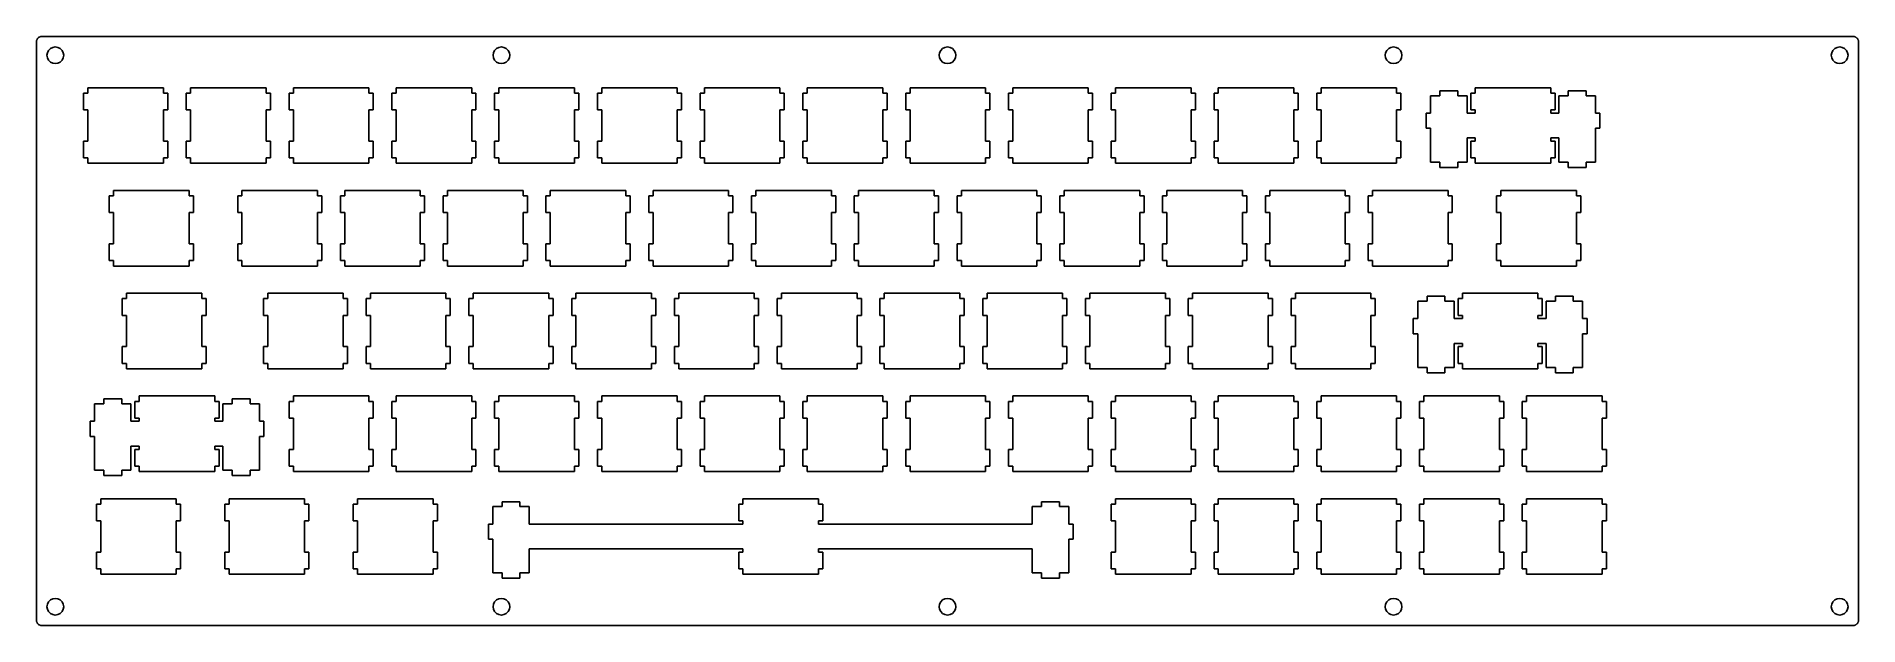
# Model space of a CAD drawing. Extents: x 0 to 338, y 0 to 110.
import ezdxf

# ---------------------------------------------------------------- set-up
doc = ezdxf.new("R2010")
doc.units = 0
doc.layers.get('0').update_dxf_attribs({"linetype": 'CONTINUOUS'})

msp = doc.modelspace()

# ---------------------------------------------------------------- linework, layer by layer
at = {"color": 5}
for p, q in [((0.09508, 108.619), (0.09784, 108.697)), ((0.09508, 1.36839), (0.09508, 108.619)), ((0.09784, 108.697), (0.10749, 108.775)), ((0.10749, 108.775), (0.12265, 108.853)), ((0.12265, 108.853), (0.14332, 108.928)), ((0.14332, 108.928), (0.17088, 109.001)), ((0.17088, 109.001), (0.20395, 109.072)), ((0.20395, 109.072), (0.24254, 109.142)), ((0.24254, 109.142), (0.28525, 109.207)), ((0.28525, 109.207), (0.33486, 109.269)), ((0.33486, 109.269), (0.38723, 109.327)), ((0.38723, 109.327), (0.44511, 109.379)), ((0.44511, 109.379), (0.50712, 109.428)), ((0.50712, 109.428), (0.57188, 109.472)), ((0.57188, 109.472), (0.64216, 109.51)), ((0.64216, 109.51), (0.71244, 109.543)), ((0.71244, 109.543), (0.78548, 109.571)), ((0.78548, 109.571), (0.86128, 109.591)), ((0.86128, 109.591), (0.93844, 109.606)), ((0.93844, 109.606), (1.01699, 109.616)), ((1.01699, 109.616), (1.09554, 109.619)), ((1.09554, 109.619), (336.846, 109.619)), ((336.846, 109.619), (336.925, 109.616)), ((336.925, 109.616), (337.002, 109.606)), ((337.002, 109.606), (337.079, 109.591)), ((337.079, 109.591), (337.155, 109.571)), ((337.155, 109.571), (337.228, 109.543)), ((337.228, 109.543), (337.3, 109.51)), ((337.3, 109.51), (337.368, 109.472)), ((337.368, 109.472), (337.433, 109.428)), ((337.433, 109.428), (337.495, 109.379)), ((337.495, 109.379), (337.553, 109.327)), ((337.553, 109.327), (337.607, 109.269)), ((337.607, 109.269), (337.655, 109.207)), ((337.655, 109.207), (337.698, 109.142)), ((337.698, 109.142), (337.738, 109.072)), ((337.738, 109.072), (337.77, 109.001)), ((337.77, 109.001), (337.797, 108.928)), ((337.797, 108.928), (337.819, 108.853)), ((337.819, 108.853), (337.833, 108.775)), ((337.833, 108.775), (337.843, 108.697)), ((337.843, 108.697), (337.847, 108.619)), ((337.847, 108.619), (337.847, 1.36839)), ((2.1208, 106.597), (2.04501, 106.119)), ((2.04501, 106.119), (2.1208, 105.64)), ((2.34129, 107.031), (2.1208, 106.597)), ((2.1208, 105.64), (2.34129, 105.208)), ((2.68304, 107.373), (2.34129, 107.031)), ((2.34129, 105.208), (2.68304, 104.866)), ((3.11712, 107.593), (2.68304, 107.373)), ((2.68304, 104.866), (3.11712, 104.644)), ((3.59392, 107.669), (3.11712, 107.593)), ((4.07349, 107.593), (3.59392, 107.669)), ((4.50617, 107.373), (4.07349, 107.593)), ((4.07349, 104.644), (4.50617, 104.866)), ((4.84794, 107.031), (4.50617, 107.373)), ((4.50617, 104.866), (4.84794, 105.208)), ((5.0698, 106.597), (4.84794, 107.031)), ((4.84794, 105.208), (5.0698, 105.64)), ((5.14421, 106.119), (5.0698, 106.597)), ((5.0698, 105.64), (5.14421, 106.119)), ((84.8085, 106.597), (84.733, 106.119)), ((84.733, 106.119), (84.8085, 105.64)), ((85.029, 107.031), (84.8085, 106.597)), ((84.8085, 105.64), (85.029, 105.208)), ((85.3708, 107.373), (85.029, 107.031)), ((85.029, 105.208), (85.3708, 104.866)), ((85.8037, 107.593), (85.3708, 107.373)), ((85.3708, 104.866), (85.8037, 104.644)), ((86.2831, 107.669), (85.8037, 107.593)), ((86.7615, 107.593), (86.2831, 107.669)), ((87.194, 107.373), (86.7615, 107.593)), ((86.7615, 104.644), (87.194, 104.866)), ((87.5372, 107.031), (87.194, 107.373)), ((87.194, 104.866), (87.5372, 105.208)), ((87.7563, 106.597), (87.5372, 107.031)), ((87.5372, 105.208), (87.7563, 105.64)), ((87.8321, 106.119), (87.7563, 106.597)), ((87.7563, 105.64), (87.8321, 106.119)), ((167.496, 106.597), (167.421, 106.119)), ((167.421, 106.119), (167.496, 105.64)), ((167.717, 107.031), (167.496, 106.597)), ((167.496, 105.64), (167.717, 105.208)), ((168.06, 107.373), (167.717, 107.031)), ((167.717, 105.208), (168.06, 104.866)), ((168.491, 107.593), (168.06, 107.373)), ((168.06, 104.866), (168.491, 104.644)), ((168.971, 107.669), (168.491, 107.593)), ((169.449, 107.593), (168.971, 107.669)), ((169.882, 107.373), (169.449, 107.593)), ((169.449, 104.644), (169.882, 104.866)), ((170.225, 107.031), (169.882, 107.373)), ((169.882, 104.866), (170.225, 105.208)), ((170.444, 106.597), (170.225, 107.031)), ((170.225, 105.208), (170.444, 105.64)), ((170.52, 106.119), (170.444, 106.597)), ((170.444, 105.64), (170.52, 106.119)), ((250.184, 106.597), (250.109, 106.119)), ((250.109, 106.119), (250.184, 105.64)), ((250.405, 107.031), (250.184, 106.597)), ((250.184, 105.64), (250.405, 105.208)), ((250.748, 107.373), (250.405, 107.031)), ((250.405, 105.208), (250.748, 104.866)), ((251.179, 107.593), (250.748, 107.373)), ((250.748, 104.866), (251.179, 104.644)), ((251.659, 107.669), (251.179, 107.593)), ((252.137, 107.593), (251.659, 107.669)), ((252.569, 107.373), (252.137, 107.593)), ((252.137, 104.644), (252.569, 104.866)), ((252.913, 107.031), (252.569, 107.373)), ((252.569, 104.866), (252.913, 105.208)), ((253.132, 106.597), (252.913, 107.031)), ((252.913, 105.208), (253.132, 105.64)), ((253.209, 106.119), (253.132, 106.597)), ((253.132, 105.64), (253.209, 106.119)), ((332.872, 106.597), (332.796, 106.119)), ((332.796, 106.119), (332.872, 105.64)), ((333.092, 107.031), (332.872, 106.597)), ((332.872, 105.64), (333.092, 105.208)), ((333.434, 107.373), (333.092, 107.031)), ((333.092, 105.208), (333.434, 104.866)), ((333.867, 107.593), (333.434, 107.373)), ((333.434, 104.866), (333.867, 104.644)), ((334.347, 107.669), (333.867, 107.593)), ((334.825, 107.593), (334.347, 107.669)), ((335.257, 107.373), (334.825, 107.593)), ((334.825, 104.644), (335.257, 104.866)), ((335.599, 107.031), (335.257, 107.373)), ((335.257, 104.866), (335.599, 105.208)), ((335.821, 106.597), (335.599, 107.031)), ((335.599, 105.208), (335.821, 105.64)), ((335.897, 106.119), (335.821, 106.597)), ((335.821, 105.64), (335.897, 106.119)), ((3.11712, 104.644), (3.59392, 104.568)), ((3.59392, 104.568), (4.07349, 104.644)), ((85.8037, 104.644), (86.2831, 104.568)), ((86.2831, 104.568), (86.7615, 104.644)), ((168.491, 104.644), (168.971, 104.568)), ((168.971, 104.568), (169.449, 104.644)), ((251.179, 104.644), (251.659, 104.568)), ((251.659, 104.568), (252.137, 104.644)), ((333.867, 104.644), (334.347, 104.568)), ((334.347, 104.568), (334.825, 104.644)), ((9.62007, 99.0946), (8.81944, 99.0946)), ((8.81944, 99.0946), (8.81944, 95.9926)), ((9.62007, 100.094), (9.62007, 99.0946)), ((23.6209, 100.094), (9.62007, 100.094)), ((23.6209, 99.0946), (23.6209, 100.094)), ((24.4202, 99.0946), (23.6209, 99.0946)), ((24.4202, 95.9926), (24.4202, 99.0946)), ((28.6701, 99.0946), (27.8708, 99.0946)), ((27.8708, 99.0946), (27.8708, 95.9926)), ((28.6701, 100.094), (28.6701, 99.0946)), ((42.6709, 100.094), (28.6701, 100.094)), ((42.6709, 99.0946), (42.6709, 100.094)), ((43.4703, 99.0946), (42.6709, 99.0946)), ((43.4703, 95.9926), (43.4703, 99.0946)), ((47.7203, 99.0946), (46.9209, 99.0946)), ((46.9209, 99.0946), (46.9209, 95.9926)), ((47.7203, 100.094), (47.7203, 99.0946)), ((61.7209, 100.094), (47.7203, 100.094)), ((61.7209, 99.0946), (61.7209, 100.094)), ((62.5203, 99.0946), (61.7209, 99.0946)), ((62.5203, 95.9926), (62.5203, 99.0946)), ((66.7703, 99.0946), (65.9709, 99.0946)), ((65.9709, 99.0946), (65.9709, 95.9926)), ((66.7703, 100.094), (66.7703, 99.0946)), ((80.7709, 100.094), (66.7703, 100.094)), ((80.7709, 99.0946), (80.7709, 100.094)), ((81.5703, 99.0946), (80.7709, 99.0946)), ((81.5703, 95.9926), (81.5703, 99.0946)), ((85.8203, 99.0946), (85.0209, 99.0946)), ((85.0209, 99.0946), (85.0209, 95.9926)), ((85.8203, 100.094), (85.8203, 99.0946)), ((99.8209, 100.094), (85.8203, 100.094)), ((99.8209, 99.0946), (99.8209, 100.094)), ((100.619, 99.0946), (99.8209, 99.0946)), ((100.619, 95.9926), (100.619, 99.0946)), ((104.87, 99.0946), (104.071, 99.0946)), ((104.071, 99.0946), (104.071, 95.9926)), ((104.87, 100.094), (104.87, 99.0946)), ((118.87, 100.094), (104.87, 100.094)), ((118.87, 99.0946), (118.87, 100.094)), ((119.669, 99.0946), (118.87, 99.0946)), ((119.669, 95.9926), (119.669, 99.0946)), ((123.92, 99.0946), (123.119, 99.0946)), ((123.119, 99.0946), (123.119, 95.9926)), ((123.92, 100.094), (123.92, 99.0946)), ((137.921, 100.094), (123.92, 100.094)), ((137.921, 99.0946), (137.921, 100.094)), ((138.72, 99.0946), (137.921, 99.0946)), ((138.72, 95.9926), (138.72, 99.0946)), ((142.97, 99.0946), (142.171, 99.0946)), ((142.171, 99.0946), (142.171, 95.9926)), ((142.97, 100.094), (142.97, 99.0946)), ((156.971, 100.094), (142.97, 100.094)), ((156.971, 99.0946), (156.971, 100.094)), ((157.77, 99.0946), (156.971, 99.0946)), ((157.77, 95.9926), (157.77, 99.0946)), ((162.02, 99.0946), (161.221, 99.0946)), ((161.221, 99.0946), (161.221, 95.9926)), ((162.02, 100.094), (162.02, 99.0946)), ((176.021, 100.094), (162.02, 100.094)), ((176.021, 99.0946), (176.021, 100.094)), ((176.82, 99.0946), (176.021, 99.0946)), ((176.82, 95.9926), (176.82, 99.0946)), ((181.07, 99.0946), (180.271, 99.0946)), ((180.271, 99.0946), (180.271, 95.9926)), ((181.07, 100.094), (181.07, 99.0946)), ((195.071, 100.094), (181.07, 100.094)), ((195.071, 99.0946), (195.071, 100.094)), ((195.87, 99.0946), (195.071, 99.0946)), ((195.87, 95.9926), (195.87, 99.0946)), ((200.12, 99.0946), (199.321, 99.0946)), ((199.321, 99.0946), (199.321, 95.9926)), ((200.12, 100.094), (200.12, 99.0946)), ((214.121, 100.094), (200.12, 100.094)), ((214.121, 99.0946), (214.121, 100.094)), ((214.92, 99.0946), (214.121, 99.0946)), ((214.92, 95.9926), (214.92, 99.0946)), ((219.17, 99.0946), (218.371, 99.0946)), ((218.371, 99.0946), (218.371, 95.9926)), ((219.17, 100.094), (219.17, 99.0946)), ((233.171, 100.094), (219.17, 100.094)), ((233.171, 99.0946), (233.171, 100.094)), ((233.97, 99.0946), (233.171, 99.0946)), ((233.97, 95.9926), (233.97, 99.0946)), ((238.22, 99.0946), (237.421, 99.0946)), ((237.421, 99.0946), (237.421, 95.9926)), ((238.22, 100.094), (238.22, 99.0946)), ((252.221, 100.094), (238.22, 100.094)), ((252.221, 99.0946), (252.221, 100.094)), ((253.02, 99.0946), (252.221, 99.0946)), ((253.02, 95.9926), (253.02, 99.0946)), ((260.245, 98.6247), (258.52, 98.6247)), ((258.52, 98.6247), (258.52, 95.3946)), ((263.546, 99.544), (260.245, 99.544)), ((260.245, 99.544), (260.245, 98.6247)), ((263.546, 98.6247), (263.546, 99.544)), ((265.271, 98.6247), (263.546, 98.6247)), ((265.271, 95.3946), (265.271, 98.6247)), ((266.795, 99.0946), (265.996, 99.0946)), ((265.996, 99.0946), (265.996, 95.9926)), ((266.795, 100.094), (266.795, 99.0946)), ((280.796, 100.094), (266.795, 100.094)), ((280.796, 99.0946), (280.796, 100.094)), ((281.595, 99.0946), (280.796, 99.0946)), ((281.595, 95.9926), (281.595, 99.0946)), ((284.045, 98.6247), (282.32, 98.6247)), ((282.32, 98.6247), (282.32, 95.3946)), ((287.346, 99.544), (284.045, 99.544)), ((284.045, 99.544), (284.045, 98.6247)), ((287.346, 98.6247), (287.346, 99.544)), ((289.071, 98.6247), (287.346, 98.6247)), ((289.071, 95.3946), (289.071, 98.6247)), ((8.81944, 95.9926), (9.62007, 95.9926)), ((9.62007, 95.9926), (9.62007, 90.194)), ((23.6209, 90.194), (23.6209, 95.9926)), ((23.6209, 95.9926), (24.4202, 95.9926)), ((27.8708, 95.9926), (28.6701, 95.9926)), ((28.6701, 95.9926), (28.6701, 90.194)), ((42.6709, 90.194), (42.6709, 95.9926)), ((42.6709, 95.9926), (43.4703, 95.9926)), ((46.9209, 95.9926), (47.7203, 95.9926)), ((47.7203, 95.9926), (47.7203, 90.194)), ((61.7209, 90.194), (61.7209, 95.9926)), ((61.7209, 95.9926), (62.5203, 95.9926)), ((65.9709, 95.9926), (66.7703, 95.9926)), ((66.7703, 95.9926), (66.7703, 90.194)), ((80.7709, 90.194), (80.7709, 95.9926)), ((80.7709, 95.9926), (81.5703, 95.9926)), ((85.0209, 95.9926), (85.8203, 95.9926)), ((85.8203, 95.9926), (85.8203, 90.194)), ((99.8209, 90.194), (99.8209, 95.9926)), ((99.8209, 95.9926), (100.619, 95.9926)), ((104.071, 95.9926), (104.87, 95.9926)), ((104.87, 95.9926), (104.87, 90.194)), ((118.87, 90.194), (118.87, 95.9926)), ((118.87, 95.9926), (119.669, 95.9926)), ((123.119, 95.9926), (123.92, 95.9926)), ((123.92, 95.9926), (123.92, 90.194)), ((137.921, 90.194), (137.921, 95.9926)), ((137.921, 95.9926), (138.72, 95.9926)), ((142.171, 95.9926), (142.97, 95.9926)), ((142.97, 95.9926), (142.97, 90.194)), ((156.971, 90.194), (156.971, 95.9926)), ((156.971, 95.9926), (157.77, 95.9926)), ((161.221, 95.9926), (162.02, 95.9926)), ((162.02, 95.9926), (162.02, 90.194)), ((176.021, 90.194), (176.021, 95.9926)), ((176.021, 95.9926), (176.82, 95.9926)), ((180.271, 95.9926), (181.07, 95.9926)), ((181.07, 95.9926), (181.07, 90.194)), ((195.071, 90.194), (195.071, 95.9926)), ((195.071, 95.9926), (195.87, 95.9926)), ((199.321, 95.9926), (200.12, 95.9926)), ((200.12, 95.9926), (200.12, 90.194)), ((214.121, 90.194), (214.121, 95.9926)), ((214.121, 95.9926), (214.92, 95.9926)), ((218.371, 95.9926), (219.17, 95.9926)), ((219.17, 95.9926), (219.17, 90.194)), ((233.171, 90.194), (233.171, 95.9926)), ((233.171, 95.9926), (233.97, 95.9926)), ((237.421, 95.9926), (238.22, 95.9926)), ((238.22, 95.9926), (238.22, 90.194)), ((252.221, 90.194), (252.221, 95.9926)), ((252.221, 95.9926), (253.02, 95.9926)), ((258.52, 95.3946), (257.696, 95.3946)), ((257.696, 95.3946), (257.696, 92.5932)), ((266.795, 95.3946), (265.271, 95.3946)), ((265.996, 95.9926), (266.795, 95.9926)), ((266.795, 95.9926), (266.795, 95.3946)), ((280.796, 95.3946), (280.796, 95.9926)), ((280.796, 95.9926), (281.595, 95.9926)), ((282.32, 95.3946), (280.796, 95.3946)), ((289.895, 95.3946), (289.071, 95.3946)), ((289.895, 92.5932), (289.895, 95.3946)), ((257.696, 92.5932), (258.52, 92.5932)), ((258.52, 92.5932), (258.52, 86.3244)), ((289.071, 86.3244), (289.071, 92.5932)), ((289.071, 92.5932), (289.895, 92.5932)), ((9.62007, 90.194), (8.81944, 90.194)), ((8.81944, 90.194), (8.81944, 87.0934)), ((24.4202, 90.194), (23.6209, 90.194)), ((24.4202, 87.0934), (24.4202, 90.194)), ((28.6701, 90.194), (27.8708, 90.194)), ((27.8708, 90.194), (27.8708, 87.0934)), ((43.4703, 90.194), (42.6709, 90.194)), ((43.4703, 87.0934), (43.4703, 90.194)), ((47.7203, 90.194), (46.9209, 90.194)), ((46.9209, 90.194), (46.9209, 87.0934)), ((62.5203, 90.194), (61.7209, 90.194)), ((62.5203, 87.0934), (62.5203, 90.194)), ((66.7703, 90.194), (65.9709, 90.194)), ((65.9709, 90.194), (65.9709, 87.0934)), ((81.5703, 90.194), (80.7709, 90.194)), ((81.5703, 87.0934), (81.5703, 90.194)), ((85.8203, 90.194), (85.0209, 90.194)), ((85.0209, 90.194), (85.0209, 87.0934)), ((100.619, 90.194), (99.8209, 90.194)), ((100.619, 87.0934), (100.619, 90.194)), ((104.87, 90.194), (104.071, 90.194)), ((104.071, 90.194), (104.071, 87.0934)), ((119.669, 90.194), (118.87, 90.194)), ((119.669, 87.0934), (119.669, 90.194)), ((123.92, 90.194), (123.119, 90.194)), ((123.119, 90.194), (123.119, 87.0934)), ((138.72, 90.194), (137.921, 90.194)), ((138.72, 87.0934), (138.72, 90.194)), ((142.97, 90.194), (142.171, 90.194)), ((142.171, 90.194), (142.171, 87.0934)), ((157.77, 90.194), (156.971, 90.194)), ((157.77, 87.0934), (157.77, 90.194)), ((162.02, 90.194), (161.221, 90.194)), ((161.221, 90.194), (161.221, 87.0934)), ((176.82, 90.194), (176.021, 90.194)), ((176.82, 87.0934), (176.82, 90.194)), ((181.07, 90.194), (180.271, 90.194)), ((180.271, 90.194), (180.271, 87.0934)), ((195.87, 90.194), (195.071, 90.194)), ((195.87, 87.0934), (195.87, 90.194)), ((200.12, 90.194), (199.321, 90.194)), ((199.321, 90.194), (199.321, 87.0934)), ((214.92, 90.194), (214.121, 90.194)), ((214.92, 87.0934), (214.92, 90.194)), ((219.17, 90.194), (218.371, 90.194)), ((218.371, 90.194), (218.371, 87.0934)), ((233.97, 90.194), (233.171, 90.194)), ((233.97, 87.0934), (233.97, 90.194)), ((238.22, 90.194), (237.421, 90.194)), ((237.421, 90.194), (237.421, 87.0934)), ((253.02, 90.194), (252.221, 90.194)), ((253.02, 87.0934), (253.02, 90.194)), ((265.271, 86.3244), (265.271, 90.7934)), ((265.271, 90.7934), (266.795, 90.7934)), ((266.795, 90.194), (265.996, 90.194)), ((265.996, 90.194), (265.996, 87.0934)), ((266.795, 90.7934), (266.795, 90.194)), ((280.796, 90.194), (280.796, 90.7934)), ((280.796, 90.7934), (282.32, 90.7934)), ((281.595, 90.194), (280.796, 90.194)), ((281.595, 87.0934), (281.595, 90.194)), ((282.32, 90.7934), (282.32, 86.3244)), ((8.81944, 87.0934), (9.62007, 87.0934)), ((9.62007, 87.0934), (9.62007, 86.0929)), ((9.62007, 86.0929), (23.6209, 86.0929)), ((23.6209, 86.0929), (23.6209, 87.0934)), ((23.6209, 87.0934), (24.4202, 87.0934)), ((27.8708, 87.0934), (28.6701, 87.0934)), ((28.6701, 87.0934), (28.6701, 86.0929)), ((28.6701, 86.0929), (42.6709, 86.0929)), ((42.6709, 86.0929), (42.6709, 87.0934)), ((42.6709, 87.0934), (43.4703, 87.0934)), ((46.9209, 87.0934), (47.7203, 87.0934)), ((47.7203, 87.0934), (47.7203, 86.0929)), ((47.7203, 86.0929), (61.7209, 86.0929)), ((61.7209, 86.0929), (61.7209, 87.0934)), ((61.7209, 87.0934), (62.5203, 87.0934)), ((65.9709, 87.0934), (66.7703, 87.0934)), ((66.7703, 87.0934), (66.7703, 86.0929)), ((66.7703, 86.0929), (80.7709, 86.0929)), ((80.7709, 86.0929), (80.7709, 87.0934)), ((80.7709, 87.0934), (81.5703, 87.0934)), ((85.0209, 87.0934), (85.8203, 87.0934)), ((85.8203, 87.0934), (85.8203, 86.0929)), ((85.8203, 86.0929), (99.8209, 86.0929)), ((99.8209, 86.0929), (99.8209, 87.0934)), ((99.8209, 87.0934), (100.619, 87.0934)), ((104.071, 87.0934), (104.87, 87.0934)), ((104.87, 87.0934), (104.87, 86.0929)), ((104.87, 86.0929), (118.87, 86.0929)), ((118.87, 86.0929), (118.87, 87.0934)), ((118.87, 87.0934), (119.669, 87.0934)), ((123.119, 87.0934), (123.92, 87.0934)), ((123.92, 87.0934), (123.92, 86.0929)), ((123.92, 86.0929), (137.921, 86.0929)), ((137.921, 86.0929), (137.921, 87.0934)), ((137.921, 87.0934), (138.72, 87.0934)), ((142.171, 87.0934), (142.97, 87.0934)), ((142.97, 87.0934), (142.97, 86.0929)), ((142.97, 86.0929), (156.971, 86.0929)), ((156.971, 86.0929), (156.971, 87.0934)), ((156.971, 87.0934), (157.77, 87.0934)), ((161.221, 87.0934), (162.02, 87.0934)), ((162.02, 87.0934), (162.02, 86.0929)), ((162.02, 86.0929), (176.021, 86.0929)), ((176.021, 86.0929), (176.021, 87.0934)), ((176.021, 87.0934), (176.82, 87.0934)), ((180.271, 87.0934), (181.07, 87.0934)), ((181.07, 87.0934), (181.07, 86.0929)), ((181.07, 86.0929), (195.071, 86.0929)), ((195.071, 86.0929), (195.071, 87.0934)), ((195.071, 87.0934), (195.87, 87.0934)), ((199.321, 87.0934), (200.12, 87.0934)), ((200.12, 87.0934), (200.12, 86.0929)), ((200.12, 86.0929), (214.121, 86.0929)), ((214.121, 86.0929), (214.121, 87.0934)), ((214.121, 87.0934), (214.92, 87.0934)), ((218.371, 87.0934), (219.17, 87.0934)), ((219.17, 87.0934), (219.17, 86.0929)), ((219.17, 86.0929), (233.171, 86.0929)), ((233.171, 86.0929), (233.171, 87.0934)), ((233.171, 87.0934), (233.97, 87.0934)), ((237.421, 87.0934), (238.22, 87.0934)), ((238.22, 87.0934), (238.22, 86.0929)), ((238.22, 86.0929), (252.221, 86.0929)), ((252.221, 86.0929), (252.221, 87.0934)), ((252.221, 87.0934), (253.02, 87.0934)), ((258.52, 86.3244), (260.245, 86.3244)), ((260.245, 86.3244), (260.245, 85.3433)), ((260.245, 85.3433), (263.546, 85.3433)), ((263.546, 85.3433), (263.546, 86.3244)), ((263.546, 86.3244), (265.271, 86.3244)), ((265.996, 87.0934), (266.795, 87.0934)), ((266.795, 87.0934), (266.795, 86.0929)), ((266.795, 86.0929), (280.796, 86.0929)), ((280.796, 86.0929), (280.796, 87.0934)), ((280.796, 87.0934), (281.595, 87.0934)), ((282.32, 86.3244), (284.045, 86.3244)), ((284.045, 86.3244), (284.045, 85.3433)), ((284.045, 85.3433), (287.346, 85.3433)), ((287.346, 85.3433), (287.346, 86.3244)), ((287.346, 86.3244), (289.071, 86.3244)), ((14.3826, 80.0435), (13.5819, 80.0435)), ((13.5819, 80.0435), (13.5819, 76.9426)), ((14.3826, 81.0436), (14.3826, 80.0435)), ((28.3821, 81.0436), (14.3826, 81.0436)), ((28.3821, 80.0435), (28.3821, 81.0436)), ((29.1827, 80.0435), (28.3821, 80.0435)), ((29.1827, 76.9426), (29.1827, 80.0435)), ((38.1952, 80.0435), (37.3959, 80.0435)), ((37.3959, 80.0435), (37.3959, 76.9426)), ((38.1952, 81.0436), (38.1952, 80.0435)), ((52.1959, 81.0436), (38.1952, 81.0436)), ((52.1959, 80.0435), (52.1959, 81.0436)), ((52.9953, 80.0435), (52.1959, 80.0435)), ((52.9953, 76.9426), (52.9953, 80.0435)), ((57.2453, 80.0435), (56.4459, 80.0435)), ((56.4459, 80.0435), (56.4459, 76.9426)), ((57.2453, 81.0436), (57.2453, 80.0435)), ((71.2459, 81.0436), (57.2453, 81.0436)), ((71.2459, 80.0435), (71.2459, 81.0436)), ((72.0453, 80.0435), (71.2459, 80.0435)), ((72.0453, 76.9426), (72.0453, 80.0435)), ((76.2953, 80.0435), (75.4959, 80.0435)), ((75.4959, 80.0435), (75.4959, 76.9426)), ((76.2953, 81.0436), (76.2953, 80.0435)), ((90.2959, 81.0436), (76.2953, 81.0436)), ((90.2959, 80.0435), (90.2959, 81.0436)), ((91.0953, 80.0435), (90.2959, 80.0435)), ((91.0953, 76.9426), (91.0953, 80.0435)), ((95.3452, 80.0435), (94.5459, 80.0435)), ((94.5459, 80.0435), (94.5459, 76.9426)), ((95.3452, 81.0436), (95.3452, 80.0435)), ((109.346, 81.0436), (95.3452, 81.0436)), ((109.346, 80.0435), (109.346, 81.0436)), ((110.145, 80.0435), (109.346, 80.0435)), ((110.145, 76.9426), (110.145, 80.0435)), ((114.395, 80.0435), (113.596, 80.0435)), ((113.596, 80.0435), (113.596, 76.9426)), ((114.395, 81.0436), (114.395, 80.0435)), ((128.396, 81.0436), (114.395, 81.0436)), ((128.396, 80.0435), (128.396, 81.0436)), ((129.195, 80.0435), (128.396, 80.0435)), ((129.195, 76.9426), (129.195, 80.0435)), ((133.445, 80.0435), (132.644, 80.0435)), ((132.644, 80.0435), (132.644, 76.9426)), ((133.445, 81.0436), (133.445, 80.0435)), ((147.446, 81.0436), (133.445, 81.0436)), ((147.446, 80.0435), (147.446, 81.0436)), ((148.245, 80.0435), (147.446, 80.0435)), ((148.245, 76.9426), (148.245, 80.0435)), ((152.495, 80.0435), (151.696, 80.0435)), ((151.696, 80.0435), (151.696, 76.9426)), ((152.495, 81.0436), (152.495, 80.0435)), ((166.496, 81.0436), (152.495, 81.0436)), ((166.496, 80.0435), (166.496, 81.0436)), ((167.295, 80.0435), (166.496, 80.0435)), ((167.295, 76.9426), (167.295, 80.0435)), ((171.545, 80.0435), (170.746, 80.0435)), ((170.746, 80.0435), (170.746, 76.9426)), ((171.545, 81.0436), (171.545, 80.0435)), ((185.546, 81.0436), (171.545, 81.0436)), ((185.546, 80.0435), (185.546, 81.0436)), ((186.345, 80.0435), (185.546, 80.0435)), ((186.345, 76.9426), (186.345, 80.0435)), ((190.595, 80.0435), (189.796, 80.0435)), ((189.796, 80.0435), (189.796, 76.9426)), ((190.595, 81.0436), (190.595, 80.0435)), ((204.596, 81.0436), (190.595, 81.0436)), ((204.596, 80.0435), (204.596, 81.0436)), ((205.395, 80.0435), (204.596, 80.0435)), ((205.395, 76.9426), (205.395, 80.0435)), ((209.645, 80.0435), (208.846, 80.0435)), ((208.846, 80.0435), (208.846, 76.9426)), ((209.645, 81.0436), (209.645, 80.0435)), ((223.646, 81.0436), (209.645, 81.0436)), ((223.646, 80.0435), (223.646, 81.0436)), ((224.445, 80.0435), (223.646, 80.0435)), ((224.445, 76.9426), (224.445, 80.0435)), ((228.695, 80.0435), (227.896, 80.0435)), ((227.896, 80.0435), (227.896, 76.9426)), ((228.695, 81.0436), (228.695, 80.0435)), ((242.696, 81.0436), (228.695, 81.0436)), ((242.696, 80.0435), (242.696, 81.0436)), ((243.495, 80.0435), (242.696, 80.0435)), ((243.495, 76.9426), (243.495, 80.0435)), ((247.745, 80.0435), (246.946, 80.0435)), ((246.946, 80.0435), (246.946, 76.9426)), ((247.745, 81.0436), (247.745, 80.0435)), ((261.746, 81.0436), (247.745, 81.0436)), ((261.746, 80.0435), (261.746, 81.0436)), ((262.545, 80.0435), (261.746, 80.0435)), ((262.545, 76.9426), (262.545, 80.0435)), ((271.558, 80.0435), (270.757, 80.0435)), ((270.757, 80.0435), (270.757, 76.9426)), ((271.558, 81.0436), (271.558, 80.0435)), ((285.557, 81.0436), (271.558, 81.0436)), ((285.557, 80.0435), (285.557, 81.0436)), ((286.358, 80.0435), (285.557, 80.0435)), ((286.358, 76.9426), (286.358, 80.0435)), ((13.5819, 76.9426), (14.3826, 76.9426)), ((14.3826, 76.9426), (14.3826, 71.144)), ((28.3821, 71.144), (28.3821, 76.9426)), ((28.3821, 76.9426), (29.1827, 76.9426)), ((37.3959, 76.9426), (38.1952, 76.9426)), ((38.1952, 76.9426), (38.1952, 71.144)), ((52.1959, 71.144), (52.1959, 76.9426)), ((52.1959, 76.9426), (52.9953, 76.9426)), ((56.4459, 76.9426), (57.2453, 76.9426)), ((57.2453, 76.9426), (57.2453, 71.144)), ((71.2459, 71.144), (71.2459, 76.9426)), ((71.2459, 76.9426), (72.0453, 76.9426)), ((75.4959, 76.9426), (76.2953, 76.9426)), ((76.2953, 76.9426), (76.2953, 71.144)), ((90.2959, 71.144), (90.2959, 76.9426)), ((90.2959, 76.9426), (91.0953, 76.9426)), ((94.5459, 76.9426), (95.3452, 76.9426)), ((95.3452, 76.9426), (95.3452, 71.144)), ((109.346, 71.144), (109.346, 76.9426)), ((109.346, 76.9426), (110.145, 76.9426)), ((113.596, 76.9426), (114.395, 76.9426)), ((114.395, 76.9426), (114.395, 71.144)), ((128.396, 71.144), (128.396, 76.9426)), ((128.396, 76.9426), (129.195, 76.9426)), ((132.644, 76.9426), (133.445, 76.9426)), ((133.445, 76.9426), (133.445, 71.144)), ((147.446, 71.144), (147.446, 76.9426)), ((147.446, 76.9426), (148.245, 76.9426)), ((151.696, 76.9426), (152.495, 76.9426)), ((152.495, 76.9426), (152.495, 71.144)), ((166.496, 71.144), (166.496, 76.9426)), ((166.496, 76.9426), (167.295, 76.9426)), ((170.746, 76.9426), (171.545, 76.9426)), ((171.545, 76.9426), (171.545, 71.144)), ((185.546, 71.144), (185.546, 76.9426)), ((185.546, 76.9426), (186.345, 76.9426)), ((189.796, 76.9426), (190.595, 76.9426)), ((190.595, 76.9426), (190.595, 71.144)), ((204.596, 71.144), (204.596, 76.9426)), ((204.596, 76.9426), (205.395, 76.9426)), ((208.846, 76.9426), (209.645, 76.9426)), ((209.645, 76.9426), (209.645, 71.144)), ((223.646, 71.144), (223.646, 76.9426)), ((223.646, 76.9426), (224.445, 76.9426)), ((227.896, 76.9426), (228.695, 76.9426)), ((228.695, 76.9426), (228.695, 71.144)), ((242.696, 71.144), (242.696, 76.9426)), ((242.696, 76.9426), (243.495, 76.9426)), ((246.946, 76.9426), (247.745, 76.9426)), ((247.745, 76.9426), (247.745, 71.144)), ((261.746, 71.144), (261.746, 76.9426)), ((261.746, 76.9426), (262.545, 76.9426)), ((270.757, 76.9426), (271.558, 76.9426)), ((271.558, 76.9426), (271.558, 71.144)), ((285.557, 71.144), (285.557, 76.9426)), ((285.557, 76.9426), (286.358, 76.9426)), ((14.3826, 71.144), (13.5819, 71.144)), ((13.5819, 71.144), (13.5819, 68.0434)), ((29.1827, 71.144), (28.3821, 71.144)), ((29.1827, 68.0434), (29.1827, 71.144)), ((38.1952, 71.144), (37.3959, 71.144)), ((37.3959, 71.144), (37.3959, 68.0434)), ((52.9953, 71.144), (52.1959, 71.144)), ((52.9953, 68.0434), (52.9953, 71.144)), ((57.2453, 71.144), (56.4459, 71.144)), ((56.4459, 71.144), (56.4459, 68.0434)), ((72.0453, 71.144), (71.2459, 71.144)), ((72.0453, 68.0434), (72.0453, 71.144)), ((76.2953, 71.144), (75.4959, 71.144)), ((75.4959, 71.144), (75.4959, 68.0434)), ((91.0953, 71.144), (90.2959, 71.144)), ((91.0953, 68.0434), (91.0953, 71.144)), ((95.3452, 71.144), (94.5459, 71.144)), ((94.5459, 71.144), (94.5459, 68.0434)), ((110.145, 71.144), (109.346, 71.144)), ((110.145, 68.0434), (110.145, 71.144)), ((114.395, 71.144), (113.596, 71.144)), ((113.596, 71.144), (113.596, 68.0434)), ((129.195, 71.144), (128.396, 71.144)), ((129.195, 68.0434), (129.195, 71.144)), ((133.445, 71.144), (132.644, 71.144)), ((132.644, 71.144), (132.644, 68.0434)), ((148.245, 71.144), (147.446, 71.144)), ((148.245, 68.0434), (148.245, 71.144)), ((152.495, 71.144), (151.696, 71.144)), ((151.696, 71.144), (151.696, 68.0434)), ((167.295, 71.144), (166.496, 71.144)), ((167.295, 68.0434), (167.295, 71.144)), ((171.545, 71.144), (170.746, 71.144)), ((170.746, 71.144), (170.746, 68.0434)), ((186.345, 71.144), (185.546, 71.144)), ((186.345, 68.0434), (186.345, 71.144)), ((190.595, 71.144), (189.796, 71.144)), ((189.796, 71.144), (189.796, 68.0434)), ((205.395, 71.144), (204.596, 71.144)), ((205.395, 68.0434), (205.395, 71.144)), ((209.645, 71.144), (208.846, 71.144)), ((208.846, 71.144), (208.846, 68.0434)), ((224.445, 71.144), (223.646, 71.144)), ((224.445, 68.0434), (224.445, 71.144)), ((228.695, 71.144), (227.896, 71.144)), ((227.896, 71.144), (227.896, 68.0434)), ((243.495, 71.144), (242.696, 71.144)), ((243.495, 68.0434), (243.495, 71.144)), ((247.745, 71.144), (246.946, 71.144)), ((246.946, 71.144), (246.946, 68.0434)), ((262.545, 71.144), (261.746, 71.144)), ((262.545, 68.0434), (262.545, 71.144)), ((271.558, 71.144), (270.757, 71.144)), ((270.757, 71.144), (270.757, 68.0434)), ((286.358, 71.144), (285.557, 71.144)), ((286.358, 68.0434), (286.358, 71.144)), ((13.5819, 68.0434), (14.3826, 68.0434)), ((14.3826, 68.0434), (14.3826, 67.0429)), ((28.3821, 67.0429), (28.3821, 68.0434)), ((28.3821, 68.0434), (29.1827, 68.0434)), ((37.3959, 68.0434), (38.1952, 68.0434)), ((38.1952, 68.0434), (38.1952, 67.0429)), ((52.1959, 67.0429), (52.1959, 68.0434)), ((52.1959, 68.0434), (52.9953, 68.0434)), ((56.4459, 68.0434), (57.2453, 68.0434)), ((57.2453, 68.0434), (57.2453, 67.0429)), ((71.2459, 67.0429), (71.2459, 68.0434)), ((71.2459, 68.0434), (72.0453, 68.0434)), ((75.4959, 68.0434), (76.2953, 68.0434)), ((76.2953, 68.0434), (76.2953, 67.0429)), ((90.2959, 67.0429), (90.2959, 68.0434)), ((90.2959, 68.0434), (91.0953, 68.0434)), ((94.5459, 68.0434), (95.3452, 68.0434)), ((95.3452, 68.0434), (95.3452, 67.0429)), ((109.346, 67.0429), (109.346, 68.0434)), ((109.346, 68.0434), (110.145, 68.0434)), ((113.596, 68.0434), (114.395, 68.0434)), ((114.395, 68.0434), (114.395, 67.0429)), ((128.396, 67.0429), (128.396, 68.0434)), ((128.396, 68.0434), (129.195, 68.0434)), ((132.644, 68.0434), (133.445, 68.0434)), ((133.445, 68.0434), (133.445, 67.0429)), ((147.446, 67.0429), (147.446, 68.0434)), ((147.446, 68.0434), (148.245, 68.0434)), ((151.696, 68.0434), (152.495, 68.0434)), ((152.495, 68.0434), (152.495, 67.0429)), ((166.496, 67.0429), (166.496, 68.0434)), ((166.496, 68.0434), (167.295, 68.0434)), ((170.746, 68.0434), (171.545, 68.0434)), ((171.545, 68.0434), (171.545, 67.0429)), ((185.546, 67.0429), (185.546, 68.0434)), ((185.546, 68.0434), (186.345, 68.0434)), ((189.796, 68.0434), (190.595, 68.0434)), ((190.595, 68.0434), (190.595, 67.0429)), ((204.596, 67.0429), (204.596, 68.0434)), ((204.596, 68.0434), (205.395, 68.0434)), ((208.846, 68.0434), (209.645, 68.0434)), ((209.645, 68.0434), (209.645, 67.0429)), ((223.646, 67.0429), (223.646, 68.0434)), ((223.646, 68.0434), (224.445, 68.0434)), ((227.896, 68.0434), (228.695, 68.0434)), ((228.695, 68.0434), (228.695, 67.0429)), ((242.696, 67.0429), (242.696, 68.0434)), ((242.696, 68.0434), (243.495, 68.0434)), ((246.946, 68.0434), (247.745, 68.0434)), ((247.745, 68.0434), (247.745, 67.0429)), ((261.746, 67.0429), (261.746, 68.0434)), ((261.746, 68.0434), (262.545, 68.0434)), ((270.757, 68.0434), (271.558, 68.0434)), ((271.558, 68.0434), (271.558, 67.0429)), ((285.557, 67.0429), (285.557, 68.0434)), ((285.557, 68.0434), (286.358, 68.0434)), ((14.3826, 67.0429), (28.3821, 67.0429)), ((38.1952, 67.0429), (52.1959, 67.0429)), ((57.2453, 67.0429), (71.2459, 67.0429)), ((76.2953, 67.0429), (90.2959, 67.0429)), ((95.3452, 67.0429), (109.346, 67.0429)), ((114.395, 67.0429), (128.396, 67.0429)), ((133.445, 67.0429), (147.446, 67.0429)), ((152.495, 67.0429), (166.496, 67.0429)), ((171.545, 67.0429), (185.546, 67.0429)), ((190.595, 67.0429), (204.596, 67.0429)), ((209.645, 67.0429), (223.646, 67.0429)), ((228.695, 67.0429), (242.696, 67.0429)), ((247.745, 67.0429), (261.746, 67.0429)), ((271.558, 67.0429), (285.557, 67.0429)), ((16.7638, 60.9935), (15.9632, 60.9935)), ((15.9632, 60.9935), (15.9632, 57.8926)), ((16.7638, 61.9936), (16.7638, 60.9935)), ((30.7633, 61.9936), (16.7638, 61.9936)), ((30.7633, 60.9935), (30.7633, 61.9936)), ((31.564, 60.9935), (30.7633, 60.9935)), ((31.564, 57.8926), (31.564, 60.9935)), ((42.9577, 60.9935), (42.1569, 60.9935)), ((42.1569, 60.9935), (42.1569, 57.8926)), ((42.9577, 61.9936), (42.9577, 60.9935)), ((56.957, 61.9936), (42.9577, 61.9936)), ((56.957, 60.9935), (56.957, 61.9936)), ((57.7578, 60.9935), (56.957, 60.9935)), ((57.7578, 57.8926), (57.7578, 60.9935)), ((62.0078, 60.9935), (61.2069, 60.9935)), ((61.2069, 60.9935), (61.2069, 57.8926)), ((62.0078, 61.9936), (62.0078, 60.9935)), ((76.007, 61.9936), (62.0078, 61.9936)), ((76.007, 60.9935), (76.007, 61.9936)), ((76.8078, 60.9935), (76.007, 60.9935)), ((76.8078, 57.8926), (76.8078, 60.9935)), ((81.0578, 60.9935), (80.2569, 60.9935)), ((80.2569, 60.9935), (80.2569, 57.8926)), ((81.0578, 61.9936), (81.0578, 60.9935)), ((95.057, 61.9936), (81.0578, 61.9936)), ((95.057, 60.9935), (95.057, 61.9936)), ((95.8578, 60.9935), (95.057, 60.9935)), ((95.8578, 57.8926), (95.8578, 60.9935)), ((100.108, 60.9935), (99.3069, 60.9935)), ((99.3069, 60.9935), (99.3069, 57.8926)), ((100.108, 61.9936), (100.108, 60.9935)), ((114.107, 61.9936), (100.108, 61.9936)), ((114.107, 60.9935), (114.107, 61.9936)), ((114.908, 60.9935), (114.107, 60.9935)), ((114.908, 57.8926), (114.908, 60.9935)), ((119.158, 60.9935), (118.357, 60.9935)), ((118.357, 60.9935), (118.357, 57.8926)), ((119.158, 61.9936), (119.158, 60.9935)), ((133.157, 61.9936), (119.158, 61.9936)), ((133.157, 60.9935), (133.157, 61.9936)), ((133.958, 60.9935), (133.157, 60.9935)), ((133.958, 57.8926), (133.958, 60.9935)), ((138.208, 60.9935), (137.407, 60.9935)), ((137.407, 60.9935), (137.407, 57.8926)), ((138.208, 61.9936), (138.208, 60.9935)), ((152.207, 61.9936), (138.208, 61.9936)), ((152.207, 60.9935), (152.207, 61.9936)), ((153.008, 60.9935), (152.207, 60.9935)), ((153.008, 57.8926), (153.008, 60.9935)), ((157.258, 60.9935), (156.457, 60.9935)), ((156.457, 60.9935), (156.457, 57.8926)), ((157.258, 61.9936), (157.258, 60.9935)), ((171.257, 61.9936), (157.258, 61.9936)), ((171.257, 60.9935), (171.257, 61.9936)), ((172.058, 60.9935), (171.257, 60.9935)), ((172.058, 57.8926), (172.058, 60.9935)), ((176.308, 60.9935), (175.507, 60.9935)), ((175.507, 60.9935), (175.507, 57.8926)), ((176.308, 61.9936), (176.308, 60.9935)), ((190.307, 61.9936), (176.308, 61.9936)), ((190.307, 60.9935), (190.307, 61.9936)), ((191.108, 60.9935), (190.307, 60.9935)), ((191.108, 57.8926), (191.108, 60.9935)), ((195.358, 60.9935), (194.557, 60.9935)), ((194.557, 60.9935), (194.557, 57.8926)), ((195.358, 61.9936), (195.358, 60.9935)), ((209.357, 61.9936), (195.358, 61.9936)), ((209.357, 60.9935), (209.357, 61.9936)), ((210.158, 60.9935), (209.357, 60.9935)), ((210.158, 57.8926), (210.158, 60.9935)), ((214.408, 60.9935), (213.607, 60.9935)), ((213.607, 60.9935), (213.607, 57.8926)), ((214.408, 61.9936), (214.408, 60.9935)), ((228.407, 61.9936), (214.408, 61.9936)), ((228.407, 60.9935), (228.407, 61.9936)), ((229.208, 60.9935), (228.407, 60.9935)), ((229.208, 57.8926), (229.208, 60.9935)), ((233.458, 60.9935), (232.657, 60.9935)), ((232.657, 60.9935), (232.657, 57.8926)), ((233.458, 61.9936), (233.458, 60.9935)), ((247.457, 61.9936), (233.458, 61.9936)), ((247.457, 60.9935), (247.457, 61.9936)), ((248.258, 60.9935), (247.457, 60.9935)), ((248.258, 57.8926), (248.258, 60.9935)), ((261.163, 61.444), (257.864, 61.444)), ((257.864, 61.444), (257.864, 60.5236)), ((261.163, 60.5236), (261.163, 61.444)), ((264.414, 60.9935), (263.613, 60.9935)), ((263.613, 60.9935), (263.613, 57.8926)), ((264.414, 61.9936), (264.414, 60.9935)), ((278.413, 61.9936), (264.414, 61.9936)), ((278.413, 60.9935), (278.413, 61.9936)), ((279.214, 60.9935), (278.413, 60.9935)), ((279.214, 57.8926), (279.214, 60.9935)), ((284.963, 61.444), (281.664, 61.444)), ((281.664, 61.444), (281.664, 60.5236)), ((284.963, 60.5236), (284.963, 61.444)), ((15.9632, 57.8926), (16.7638, 57.8926)), ((16.7638, 57.8926), (16.7638, 52.094)), ((30.7633, 52.094), (30.7633, 57.8926)), ((30.7633, 57.8926), (31.564, 57.8926)), ((42.1569, 57.8926), (42.9577, 57.8926)), ((42.9577, 57.8926), (42.9577, 52.094)), ((56.957, 52.094), (56.957, 57.8926)), ((56.957, 57.8926), (57.7578, 57.8926)), ((61.2069, 57.8926), (62.0078, 57.8926)), ((62.0078, 57.8926), (62.0078, 52.094)), ((76.007, 52.094), (76.007, 57.8926)), ((76.007, 57.8926), (76.8078, 57.8926)), ((80.2569, 57.8926), (81.0578, 57.8926)), ((81.0578, 57.8926), (81.0578, 52.094)), ((95.057, 52.094), (95.057, 57.8926)), ((95.057, 57.8926), (95.8578, 57.8926)), ((99.3069, 57.8926), (100.108, 57.8926)), ((100.108, 57.8926), (100.108, 52.094)), ((114.107, 52.094), (114.107, 57.8926)), ((114.107, 57.8926), (114.908, 57.8926)), ((118.357, 57.8926), (119.158, 57.8926)), ((119.158, 57.8926), (119.158, 52.094)), ((133.157, 52.094), (133.157, 57.8926)), ((133.157, 57.8926), (133.958, 57.8926)), ((137.407, 57.8926), (138.208, 57.8926)), ((138.208, 57.8926), (138.208, 52.094)), ((152.207, 52.094), (152.207, 57.8926)), ((152.207, 57.8926), (153.008, 57.8926)), ((156.457, 57.8926), (157.258, 57.8926)), ((157.258, 57.8926), (157.258, 52.094)), ((171.257, 52.094), (171.257, 57.8926)), ((171.257, 57.8926), (172.058, 57.8926)), ((175.507, 57.8926), (176.308, 57.8926)), ((176.308, 57.8926), (176.308, 52.094)), ((190.307, 52.094), (190.307, 57.8926)), ((190.307, 57.8926), (191.108, 57.8926)), ((194.557, 57.8926), (195.358, 57.8926)), ((195.358, 57.8926), (195.358, 52.094)), ((209.357, 52.094), (209.357, 57.8926)), ((209.357, 57.8926), (210.158, 57.8926)), ((213.607, 57.8926), (214.408, 57.8926)), ((214.408, 57.8926), (214.408, 52.094)), ((228.407, 52.094), (228.407, 57.8926)), ((228.407, 57.8926), (229.208, 57.8926)), ((232.657, 57.8926), (233.458, 57.8926)), ((233.458, 57.8926), (233.458, 52.094)), ((247.457, 52.094), (247.457, 57.8926)), ((247.457, 57.8926), (248.258, 57.8926)), ((257.864, 60.5236), (256.139, 60.5236)), ((256.139, 60.5236), (256.139, 57.2932)), ((262.888, 60.5236), (261.163, 60.5236)), ((262.888, 57.2932), (262.888, 60.5236)), ((263.613, 57.8926), (264.414, 57.8926)), ((264.414, 57.8926), (264.414, 57.2932)), ((278.413, 57.2932), (278.413, 57.8926)), ((278.413, 57.8926), (279.214, 57.8926)), ((281.664, 60.5236), (279.939, 60.5236)), ((279.939, 60.5236), (279.939, 57.2932)), ((286.688, 60.5236), (284.963, 60.5236)), ((286.688, 57.2932), (286.688, 60.5236)), ((256.139, 57.2932), (255.313, 57.2932)), ((255.313, 57.2932), (255.313, 54.4932)), ((255.313, 54.4932), (256.139, 54.4932)), ((256.139, 54.4932), (256.139, 48.223)), ((264.414, 57.2932), (262.888, 57.2932)), ((279.939, 57.2932), (278.413, 57.2932)), ((287.514, 57.2932), (286.688, 57.2932)), ((286.688, 48.223), (286.688, 54.4932)), ((286.688, 54.4932), (287.514, 54.4932)), ((287.514, 54.4932), (287.514, 57.2932)), ((16.7638, 52.094), (15.9632, 52.094)), ((15.9632, 52.094), (15.9632, 48.9934)), ((31.564, 52.094), (30.7633, 52.094)), ((31.564, 48.9934), (31.564, 52.094)), ((42.9577, 52.094), (42.1569, 52.094)), ((42.1569, 52.094), (42.1569, 48.9934)), ((57.7578, 52.094), (56.957, 52.094)), ((57.7578, 48.9934), (57.7578, 52.094)), ((62.0078, 52.094), (61.2069, 52.094)), ((61.2069, 52.094), (61.2069, 48.9934)), ((76.8078, 52.094), (76.007, 52.094)), ((76.8078, 48.9934), (76.8078, 52.094)), ((81.0578, 52.094), (80.2569, 52.094)), ((80.2569, 52.094), (80.2569, 48.9934)), ((95.8578, 52.094), (95.057, 52.094)), ((95.8578, 48.9934), (95.8578, 52.094)), ((100.108, 52.094), (99.3069, 52.094)), ((99.3069, 52.094), (99.3069, 48.9934)), ((114.908, 52.094), (114.107, 52.094)), ((114.908, 48.9934), (114.908, 52.094)), ((119.158, 52.094), (118.357, 52.094)), ((118.357, 52.094), (118.357, 48.9934)), ((133.958, 52.094), (133.157, 52.094)), ((133.958, 48.9934), (133.958, 52.094)), ((138.208, 52.094), (137.407, 52.094)), ((137.407, 52.094), (137.407, 48.9934)), ((153.008, 52.094), (152.207, 52.094)), ((153.008, 48.9934), (153.008, 52.094)), ((157.258, 52.094), (156.457, 52.094)), ((156.457, 52.094), (156.457, 48.9934)), ((172.058, 52.094), (171.257, 52.094)), ((172.058, 48.9934), (172.058, 52.094)), ((176.308, 52.094), (175.507, 52.094)), ((175.507, 52.094), (175.507, 48.9934)), ((191.108, 52.094), (190.307, 52.094)), ((191.108, 48.9934), (191.108, 52.094)), ((195.358, 52.094), (194.557, 52.094)), ((194.557, 52.094), (194.557, 48.9934)), ((210.158, 52.094), (209.357, 52.094)), ((210.158, 48.9934), (210.158, 52.094)), ((214.408, 52.094), (213.607, 52.094)), ((213.607, 52.094), (213.607, 48.9934)), ((229.208, 52.094), (228.407, 52.094)), ((229.208, 48.9934), (229.208, 52.094)), ((233.458, 52.094), (232.657, 52.094)), ((232.657, 52.094), (232.657, 48.9934)), ((248.258, 52.094), (247.457, 52.094)), ((248.258, 48.9934), (248.258, 52.094)), ((262.888, 48.223), (262.888, 52.6934)), ((262.888, 52.6934), (264.414, 52.6934)), ((264.414, 52.094), (263.613, 52.094)), ((263.613, 52.094), (263.613, 48.9934)), ((264.414, 52.6934), (264.414, 52.094)), ((278.413, 52.094), (278.413, 52.6934)), ((278.413, 52.6934), (279.939, 52.6934)), ((279.214, 52.094), (278.413, 52.094)), ((279.214, 48.9934), (279.214, 52.094)), ((279.939, 52.6934), (279.939, 48.223)), ((15.9632, 48.9934), (16.7638, 48.9934)), ((16.7638, 48.9934), (16.7638, 47.9929)), ((16.7638, 47.9929), (30.7633, 47.9929)), ((30.7633, 47.9929), (30.7633, 48.9934)), ((30.7633, 48.9934), (31.564, 48.9934)), ((42.1569, 48.9934), (42.9577, 48.9934)), ((42.9577, 48.9934), (42.9577, 47.9929)), ((42.9577, 47.9929), (56.957, 47.9929)), ((56.957, 47.9929), (56.957, 48.9934)), ((56.957, 48.9934), (57.7578, 48.9934)), ((61.2069, 48.9934), (62.0078, 48.9934)), ((62.0078, 48.9934), (62.0078, 47.9929)), ((62.0078, 47.9929), (76.007, 47.9929)), ((76.007, 47.9929), (76.007, 48.9934)), ((76.007, 48.9934), (76.8078, 48.9934)), ((80.2569, 48.9934), (81.0578, 48.9934)), ((81.0578, 48.9934), (81.0578, 47.9929)), ((81.0578, 47.9929), (95.057, 47.9929)), ((95.057, 47.9929), (95.057, 48.9934)), ((95.057, 48.9934), (95.8578, 48.9934)), ((99.3069, 48.9934), (100.108, 48.9934)), ((100.108, 48.9934), (100.108, 47.9929)), ((100.108, 47.9929), (114.107, 47.9929)), ((114.107, 47.9929), (114.107, 48.9934)), ((114.107, 48.9934), (114.908, 48.9934)), ((118.357, 48.9934), (119.158, 48.9934)), ((119.158, 48.9934), (119.158, 47.9929)), ((119.158, 47.9929), (133.157, 47.9929)), ((133.157, 47.9929), (133.157, 48.9934)), ((133.157, 48.9934), (133.958, 48.9934)), ((137.407, 48.9934), (138.208, 48.9934)), ((138.208, 48.9934), (138.208, 47.9929)), ((138.208, 47.9929), (152.207, 47.9929)), ((152.207, 47.9929), (152.207, 48.9934)), ((152.207, 48.9934), (153.008, 48.9934)), ((156.457, 48.9934), (157.258, 48.9934)), ((157.258, 48.9934), (157.258, 47.9929)), ((157.258, 47.9929), (171.257, 47.9929)), ((171.257, 47.9929), (171.257, 48.9934)), ((171.257, 48.9934), (172.058, 48.9934)), ((175.507, 48.9934), (176.308, 48.9934)), ((176.308, 48.9934), (176.308, 47.9929)), ((176.308, 47.9929), (190.307, 47.9929)), ((190.307, 47.9929), (190.307, 48.9934)), ((190.307, 48.9934), (191.108, 48.9934)), ((194.557, 48.9934), (195.358, 48.9934)), ((195.358, 48.9934), (195.358, 47.9929)), ((195.358, 47.9929), (209.357, 47.9929)), ((209.357, 47.9929), (209.357, 48.9934)), ((209.357, 48.9934), (210.158, 48.9934)), ((213.607, 48.9934), (214.408, 48.9934)), ((214.408, 48.9934), (214.408, 47.9929)), ((214.408, 47.9929), (228.407, 47.9929)), ((228.407, 47.9929), (228.407, 48.9934)), ((228.407, 48.9934), (229.208, 48.9934)), ((232.657, 48.9934), (233.458, 48.9934)), ((233.458, 48.9934), (233.458, 47.9929)), ((233.458, 47.9929), (247.457, 47.9929)), ((247.457, 47.9929), (247.457, 48.9934)), ((247.457, 48.9934), (248.258, 48.9934)), ((256.139, 48.223), (257.864, 48.223)), ((257.864, 48.223), (257.864, 47.2433)), ((261.163, 47.2433), (261.163, 48.223)), ((261.163, 48.223), (262.888, 48.223)), ((263.613, 48.9934), (264.414, 48.9934)), ((264.414, 48.9934), (264.414, 47.9929)), ((264.414, 47.9929), (278.413, 47.9929)), ((278.413, 47.9929), (278.413, 48.9934)), ((278.413, 48.9934), (279.214, 48.9934)), ((279.939, 48.223), (281.664, 48.223)), ((281.664, 48.223), (281.664, 47.2433)), ((284.963, 47.2433), (284.963, 48.223)), ((284.963, 48.223), (286.688, 48.223)), ((257.864, 47.2433), (261.163, 47.2433)), ((281.664, 47.2433), (284.963, 47.2433)), ((12.5953, 41.4736), (10.87, 41.4736)), ((10.87, 41.4736), (10.87, 38.2432)), ((15.8957, 42.394), (12.5953, 42.394)), ((12.5953, 42.394), (12.5953, 41.4736)), ((15.8957, 41.4736), (15.8957, 42.394)), ((17.621, 41.4736), (15.8957, 41.4736)), ((17.621, 38.2432), (17.621, 41.4736)), ((19.1451, 41.9435), (18.3458, 41.9435)), ((18.3458, 41.9435), (18.3458, 38.844)), ((19.1451, 42.9436), (19.1451, 41.9435)), ((33.1459, 42.9436), (19.1451, 42.9436)), ((33.1459, 41.9435), (33.1459, 42.9436)), ((33.9452, 41.9435), (33.1459, 41.9435)), ((33.9452, 38.844), (33.9452, 41.9435)), ((36.3954, 41.4736), (34.67, 41.4736)), ((34.67, 41.4736), (34.67, 38.2432)), ((39.6956, 42.394), (36.3954, 42.394)), ((36.3954, 42.394), (36.3954, 41.4736)), ((39.6956, 41.4736), (39.6956, 42.394)), ((41.4211, 41.4736), (39.6956, 41.4736)), ((41.4211, 38.2432), (41.4211, 41.4736)), ((47.7203, 41.9435), (46.9209, 41.9435)), ((46.9209, 41.9435), (46.9209, 38.844)), ((47.7203, 42.9436), (47.7203, 41.9435)), ((61.7209, 42.9436), (47.7203, 42.9436)), ((61.7209, 41.9435), (61.7209, 42.9436)), ((62.5203, 41.9435), (61.7209, 41.9435)), ((62.5203, 38.844), (62.5203, 41.9435)), ((66.7703, 41.9435), (65.9709, 41.9435)), ((65.9709, 41.9435), (65.9709, 38.844)), ((66.7703, 42.9436), (66.7703, 41.9435)), ((80.7709, 42.9436), (66.7703, 42.9436)), ((80.7709, 41.9435), (80.7709, 42.9436)), ((81.5703, 41.9435), (80.7709, 41.9435)), ((81.5703, 38.844), (81.5703, 41.9435)), ((85.8203, 41.9435), (85.0209, 41.9435)), ((85.0209, 41.9435), (85.0209, 38.844)), ((85.8203, 42.9436), (85.8203, 41.9435)), ((99.8209, 42.9436), (85.8203, 42.9436)), ((99.8209, 41.9435), (99.8209, 42.9436)), ((100.619, 41.9435), (99.8209, 41.9435)), ((100.619, 38.844), (100.619, 41.9435)), ((104.87, 41.9435), (104.071, 41.9435)), ((104.071, 41.9435), (104.071, 38.844)), ((104.87, 42.9436), (104.87, 41.9435)), ((118.87, 42.9436), (104.87, 42.9436)), ((118.87, 41.9435), (118.87, 42.9436)), ((119.669, 41.9435), (118.87, 41.9435)), ((119.669, 38.844), (119.669, 41.9435)), ((123.92, 41.9435), (123.119, 41.9435)), ((123.119, 41.9435), (123.119, 38.844)), ((123.92, 42.9436), (123.92, 41.9435)), ((137.921, 42.9436), (123.92, 42.9436)), ((137.921, 41.9435), (137.921, 42.9436)), ((138.72, 41.9435), (137.921, 41.9435)), ((138.72, 38.844), (138.72, 41.9435)), ((142.97, 41.9435), (142.171, 41.9435)), ((142.171, 41.9435), (142.171, 38.844)), ((142.97, 42.9436), (142.97, 41.9435)), ((156.971, 42.9436), (142.97, 42.9436)), ((156.971, 41.9435), (156.971, 42.9436)), ((157.77, 41.9435), (156.971, 41.9435)), ((157.77, 38.844), (157.77, 41.9435)), ((162.02, 41.9435), (161.221, 41.9435)), ((161.221, 41.9435), (161.221, 38.844)), ((162.02, 42.9436), (162.02, 41.9435)), ((176.021, 42.9436), (162.02, 42.9436)), ((176.021, 41.9435), (176.021, 42.9436)), ((176.82, 41.9435), (176.021, 41.9435)), ((176.82, 38.844), (176.82, 41.9435)), ((181.07, 41.9435), (180.271, 41.9435)), ((180.271, 41.9435), (180.271, 38.844)), ((181.07, 42.9436), (181.07, 41.9435)), ((195.071, 42.9436), (181.07, 42.9436)), ((195.071, 41.9435), (195.071, 42.9436)), ((195.87, 41.9435), (195.071, 41.9435)), ((195.87, 38.844), (195.87, 41.9435)), ((200.12, 41.9435), (199.321, 41.9435)), ((199.321, 41.9435), (199.321, 38.844)), ((200.12, 42.9436), (200.12, 41.9435)), ((214.121, 42.9436), (200.12, 42.9436)), ((214.121, 41.9435), (214.121, 42.9436)), ((214.92, 41.9435), (214.121, 41.9435)), ((214.92, 38.844), (214.92, 41.9435)), ((219.17, 41.9435), (218.371, 41.9435)), ((218.371, 41.9435), (218.371, 38.844)), ((219.17, 42.9436), (219.17, 41.9435)), ((233.171, 42.9436), (219.17, 42.9436)), ((233.171, 41.9435), (233.171, 42.9436)), ((233.97, 41.9435), (233.171, 41.9435)), ((233.97, 38.844), (233.97, 41.9435)), ((238.22, 41.9435), (237.421, 41.9435)), ((237.421, 41.9435), (237.421, 38.844)), ((238.22, 42.9436), (238.22, 41.9435)), ((252.221, 42.9436), (238.22, 42.9436)), ((252.221, 41.9435), (252.221, 42.9436)), ((253.02, 41.9435), (252.221, 41.9435)), ((253.02, 38.844), (253.02, 41.9435)), ((257.27, 41.9435), (256.471, 41.9435)), ((256.471, 41.9435), (256.471, 38.844)), ((257.27, 42.9436), (257.27, 41.9435)), ((271.271, 42.9436), (257.27, 42.9436)), ((271.271, 41.9435), (271.271, 42.9436)), ((272.07, 41.9435), (271.271, 41.9435)), ((272.07, 38.844), (272.07, 41.9435)), ((276.32, 41.9435), (275.521, 41.9435)), ((275.521, 41.9435), (275.521, 38.844)), ((276.32, 42.9436), (276.32, 41.9435)), ((290.321, 42.9436), (276.32, 42.9436)), ((290.321, 41.9435), (290.321, 42.9436)), ((291.12, 41.9435), (290.321, 41.9435)), ((291.12, 38.844), (291.12, 41.9435)), ((10.87, 38.2432), (10.0459, 38.2432)), ((10.0459, 38.2432), (10.0459, 35.4432)), ((19.1451, 38.2432), (17.621, 38.2432)), ((18.3458, 38.844), (19.1451, 38.844)), ((19.1451, 38.844), (19.1451, 38.2432)), ((33.1459, 38.2432), (33.1459, 38.844)), ((33.1459, 38.844), (33.9452, 38.844)), ((34.67, 38.2432), (33.1459, 38.2432)), ((42.2451, 38.2432), (41.4211, 38.2432)), ((42.2451, 35.4432), (42.2451, 38.2432)), ((46.9209, 38.844), (47.7203, 38.844)), ((47.7203, 38.844), (47.7203, 33.044)), ((61.7209, 33.044), (61.7209, 38.844)), ((61.7209, 38.844), (62.5203, 38.844)), ((65.9709, 38.844), (66.7703, 38.844)), ((66.7703, 38.844), (66.7703, 33.044)), ((80.7709, 33.044), (80.7709, 38.844)), ((80.7709, 38.844), (81.5703, 38.844)), ((85.0209, 38.844), (85.8203, 38.844)), ((85.8203, 38.844), (85.8203, 33.044)), ((99.8209, 33.044), (99.8209, 38.844)), ((99.8209, 38.844), (100.619, 38.844)), ((104.071, 38.844), (104.87, 38.844)), ((104.87, 38.844), (104.87, 33.044)), ((118.87, 33.044), (118.87, 38.844)), ((118.87, 38.844), (119.669, 38.844)), ((123.119, 38.844), (123.92, 38.844)), ((123.92, 38.844), (123.92, 33.044)), ((137.921, 33.044), (137.921, 38.844)), ((137.921, 38.844), (138.72, 38.844)), ((142.171, 38.844), (142.97, 38.844)), ((142.97, 38.844), (142.97, 33.044)), ((156.971, 33.044), (156.971, 38.844)), ((156.971, 38.844), (157.77, 38.844)), ((161.221, 38.844), (162.02, 38.844)), ((162.02, 38.844), (162.02, 33.044)), ((176.021, 33.044), (176.021, 38.844)), ((176.021, 38.844), (176.82, 38.844)), ((180.271, 38.844), (181.07, 38.844)), ((181.07, 38.844), (181.07, 33.044)), ((195.071, 33.044), (195.071, 38.844)), ((195.071, 38.844), (195.87, 38.844)), ((199.321, 38.844), (200.12, 38.844)), ((200.12, 38.844), (200.12, 33.044)), ((214.121, 33.044), (214.121, 38.844)), ((214.121, 38.844), (214.92, 38.844)), ((218.371, 38.844), (219.17, 38.844)), ((219.17, 38.844), (219.17, 33.044)), ((233.171, 33.044), (233.171, 38.844)), ((233.171, 38.844), (233.97, 38.844)), ((237.421, 38.844), (238.22, 38.844)), ((238.22, 38.844), (238.22, 33.044)), ((252.221, 33.044), (252.221, 38.844)), ((252.221, 38.844), (253.02, 38.844)), ((256.471, 38.844), (257.27, 38.844)), ((257.27, 38.844), (257.27, 33.044)), ((271.271, 33.044), (271.271, 38.844)), ((271.271, 38.844), (272.07, 38.844)), ((275.521, 38.844), (276.32, 38.844)), ((276.32, 38.844), (276.32, 33.044)), ((290.321, 33.044), (290.321, 38.844)), ((290.321, 38.844), (291.12, 38.844)), ((10.0459, 35.4432), (10.87, 35.4432)), ((10.87, 35.4432), (10.87, 29.1731)), ((41.4211, 29.1731), (41.4211, 35.4432)), ((41.4211, 35.4432), (42.2451, 35.4432)), ((17.621, 29.1731), (17.621, 33.6434)), ((17.621, 33.6434), (19.1451, 33.6434)), ((19.1451, 33.044), (18.3458, 33.044)), ((18.3458, 33.044), (18.3458, 29.9434)), ((19.1451, 33.6434), (19.1451, 33.044)), ((33.1459, 33.044), (33.1459, 33.6434)), ((33.1459, 33.6434), (34.67, 33.6434)), ((33.9452, 33.044), (33.1459, 33.044)), ((33.9452, 29.9434), (33.9452, 33.044)), ((34.67, 33.6434), (34.67, 29.1731)), ((47.7203, 33.044), (46.9209, 33.044)), ((46.9209, 33.044), (46.9209, 29.9434)), ((62.5203, 33.044), (61.7209, 33.044)), ((62.5203, 29.9434), (62.5203, 33.044)), ((66.7703, 33.044), (65.9709, 33.044)), ((65.9709, 33.044), (65.9709, 29.9434)), ((81.5703, 33.044), (80.7709, 33.044)), ((81.5703, 29.9434), (81.5703, 33.044)), ((85.8203, 33.044), (85.0209, 33.044)), ((85.0209, 33.044), (85.0209, 29.9434)), ((100.619, 33.044), (99.8209, 33.044)), ((100.619, 29.9434), (100.619, 33.044)), ((104.87, 33.044), (104.071, 33.044)), ((104.071, 33.044), (104.071, 29.9434)), ((119.669, 33.044), (118.87, 33.044)), ((119.669, 29.9434), (119.669, 33.044)), ((123.92, 33.044), (123.119, 33.044)), ((123.119, 33.044), (123.119, 29.9434)), ((138.72, 33.044), (137.921, 33.044)), ((138.72, 29.9434), (138.72, 33.044)), ((142.97, 33.044), (142.171, 33.044)), ((142.171, 33.044), (142.171, 29.9434)), ((157.77, 33.044), (156.971, 33.044)), ((157.77, 29.9434), (157.77, 33.044)), ((162.02, 33.044), (161.221, 33.044)), ((161.221, 33.044), (161.221, 29.9434)), ((176.82, 33.044), (176.021, 33.044)), ((176.82, 29.9434), (176.82, 33.044)), ((181.07, 33.044), (180.271, 33.044)), ((180.271, 33.044), (180.271, 29.9434)), ((195.87, 33.044), (195.071, 33.044)), ((195.87, 29.9434), (195.87, 33.044)), ((200.12, 33.044), (199.321, 33.044)), ((199.321, 33.044), (199.321, 29.9434)), ((214.92, 33.044), (214.121, 33.044)), ((214.92, 29.9434), (214.92, 33.044)), ((219.17, 33.044), (218.371, 33.044)), ((218.371, 33.044), (218.371, 29.9434)), ((233.97, 33.044), (233.171, 33.044)), ((233.97, 29.9434), (233.97, 33.044)), ((238.22, 33.044), (237.421, 33.044)), ((237.421, 33.044), (237.421, 29.9434)), ((253.02, 33.044), (252.221, 33.044)), ((253.02, 29.9434), (253.02, 33.044)), ((257.27, 33.044), (256.471, 33.044)), ((256.471, 33.044), (256.471, 29.9434)), ((272.07, 33.044), (271.271, 33.044)), ((272.07, 29.9434), (272.07, 33.044)), ((276.32, 33.044), (275.521, 33.044)), ((275.521, 33.044), (275.521, 29.9434)), ((291.12, 33.044), (290.321, 33.044)), ((291.12, 29.9434), (291.12, 33.044)), ((10.87, 29.1731), (12.5953, 29.1731)), ((12.5953, 29.1731), (12.5953, 28.1933)), ((12.5953, 28.1933), (15.8957, 28.1933)), ((15.8957, 28.1933), (15.8957, 29.1731)), ((15.8957, 29.1731), (17.621, 29.1731)), ((18.3458, 29.9434), (19.1451, 29.9434)), ((19.1451, 29.9434), (19.1451, 28.9429)), ((19.1451, 28.9429), (33.1459, 28.9429)), ((33.1459, 28.9429), (33.1459, 29.9434)), ((33.1459, 29.9434), (33.9452, 29.9434)), ((34.67, 29.1731), (36.3954, 29.1731)), ((36.3954, 29.1731), (36.3954, 28.1933)), ((36.3954, 28.1933), (39.6956, 28.1933)), ((39.6956, 28.1933), (39.6956, 29.1731)), ((39.6956, 29.1731), (41.4211, 29.1731)), ((46.9209, 29.9434), (47.7203, 29.9434)), ((47.7203, 29.9434), (47.7203, 28.9429)), ((47.7203, 28.9429), (61.7209, 28.9429)), ((61.7209, 28.9429), (61.7209, 29.9434)), ((61.7209, 29.9434), (62.5203, 29.9434)), ((65.9709, 29.9434), (66.7703, 29.9434)), ((66.7703, 29.9434), (66.7703, 28.9429)), ((66.7703, 28.9429), (80.7709, 28.9429)), ((80.7709, 28.9429), (80.7709, 29.9434)), ((80.7709, 29.9434), (81.5703, 29.9434)), ((85.0209, 29.9434), (85.8203, 29.9434)), ((85.8203, 29.9434), (85.8203, 28.9429)), ((85.8203, 28.9429), (99.8209, 28.9429)), ((99.8209, 28.9429), (99.8209, 29.9434)), ((99.8209, 29.9434), (100.619, 29.9434)), ((104.071, 29.9434), (104.87, 29.9434)), ((104.87, 29.9434), (104.87, 28.9429)), ((104.87, 28.9429), (118.87, 28.9429)), ((118.87, 28.9429), (118.87, 29.9434)), ((118.87, 29.9434), (119.669, 29.9434)), ((123.119, 29.9434), (123.92, 29.9434)), ((123.92, 29.9434), (123.92, 28.9429)), ((123.92, 28.9429), (137.921, 28.9429)), ((137.921, 28.9429), (137.921, 29.9434)), ((137.921, 29.9434), (138.72, 29.9434)), ((142.171, 29.9434), (142.97, 29.9434)), ((142.97, 29.9434), (142.97, 28.9429)), ((142.97, 28.9429), (156.971, 28.9429)), ((156.971, 28.9429), (156.971, 29.9434)), ((156.971, 29.9434), (157.77, 29.9434)), ((161.221, 29.9434), (162.02, 29.9434)), ((162.02, 29.9434), (162.02, 28.9429)), ((162.02, 28.9429), (176.021, 28.9429)), ((176.021, 28.9429), (176.021, 29.9434)), ((176.021, 29.9434), (176.82, 29.9434)), ((180.271, 29.9434), (181.07, 29.9434)), ((181.07, 29.9434), (181.07, 28.9429)), ((181.07, 28.9429), (195.071, 28.9429)), ((195.071, 28.9429), (195.071, 29.9434)), ((195.071, 29.9434), (195.87, 29.9434)), ((199.321, 29.9434), (200.12, 29.9434)), ((200.12, 29.9434), (200.12, 28.9429)), ((200.12, 28.9429), (214.121, 28.9429)), ((214.121, 28.9429), (214.121, 29.9434)), ((214.121, 29.9434), (214.92, 29.9434)), ((218.371, 29.9434), (219.17, 29.9434)), ((219.17, 29.9434), (219.17, 28.9429)), ((219.17, 28.9429), (233.171, 28.9429)), ((233.171, 28.9429), (233.171, 29.9434)), ((233.171, 29.9434), (233.97, 29.9434)), ((237.421, 29.9434), (238.22, 29.9434)), ((238.22, 29.9434), (238.22, 28.9429)), ((238.22, 28.9429), (252.221, 28.9429)), ((252.221, 28.9429), (252.221, 29.9434)), ((252.221, 29.9434), (253.02, 29.9434)), ((256.471, 29.9434), (257.27, 29.9434)), ((257.27, 29.9434), (257.27, 28.9429)), ((257.27, 28.9429), (271.271, 28.9429)), ((271.271, 28.9429), (271.271, 29.9434)), ((271.271, 29.9434), (272.07, 29.9434)), ((275.521, 29.9434), (276.32, 29.9434)), ((276.32, 29.9434), (276.32, 28.9429)), ((276.32, 28.9429), (290.321, 28.9429)), ((290.321, 28.9429), (290.321, 29.9434)), ((290.321, 29.9434), (291.12, 29.9434)), ((12.0013, 23.8938), (12.0013, 22.8933)), ((26.0008, 23.8938), (12.0013, 23.8938)), ((26.0008, 22.8933), (26.0008, 23.8938)), ((35.814, 23.8938), (35.814, 22.8933)), ((49.8133, 23.8938), (35.814, 23.8938)), ((49.8133, 22.8933), (49.8133, 23.8938)), ((59.6265, 23.8938), (59.6265, 22.8933)), ((73.6258, 23.8938), (59.6265, 23.8938)), ((73.6258, 22.8933), (73.6258, 23.8938)), ((131.064, 23.8938), (131.064, 22.8933)), ((145.063, 23.8938), (131.064, 23.8938)), ((145.063, 22.8933), (145.063, 23.8938)), ((200.12, 23.8938), (200.12, 22.8933)), ((214.121, 23.8938), (200.12, 23.8938)), ((214.121, 22.8933), (214.121, 23.8938)), ((219.17, 23.8938), (219.17, 22.8933)), ((233.171, 23.8938), (219.17, 23.8938)), ((233.171, 22.8933), (233.171, 23.8938)), ((238.22, 23.8938), (238.22, 22.8933)), ((252.221, 23.8938), (238.22, 23.8938)), ((252.221, 22.8933), (252.221, 23.8938)), ((257.27, 23.8938), (257.27, 22.8933)), ((271.271, 23.8938), (257.27, 23.8938)), ((271.271, 22.8933), (271.271, 23.8938)), ((276.32, 23.8938), (276.32, 22.8933)), ((290.321, 23.8938), (276.32, 23.8938)), ((290.321, 22.8933), (290.321, 23.8938)), ((12.0013, 22.8933), (11.2021, 22.8933)), ((11.2021, 22.8933), (11.2021, 19.7942)), ((26.8015, 22.8933), (26.0008, 22.8933)), ((26.8015, 19.7942), (26.8015, 22.8933)), ((35.814, 22.8933), (35.0132, 22.8933)), ((35.0132, 22.8933), (35.0132, 19.7942)), ((50.6141, 22.8933), (49.8133, 22.8933)), ((50.6141, 19.7942), (50.6141, 22.8933)), ((59.6265, 22.8933), (58.8271, 22.8933)), ((58.8271, 22.8933), (58.8271, 19.7942)), ((74.4266, 22.8933), (73.6258, 22.8933)), ((74.4266, 19.7942), (74.4266, 22.8933)), ((86.414, 22.4234), (84.6889, 22.4234)), ((84.6889, 22.4234), (84.6889, 19.1933)), ((89.7132, 23.344), (86.414, 23.344)), ((86.414, 23.344), (86.414, 22.4234)), ((89.7132, 22.4234), (89.7132, 23.344)), ((91.4382, 22.4234), (89.7132, 22.4234)), ((91.4382, 19.1933), (91.4382, 22.4234)), ((131.064, 22.8933), (130.263, 22.8933)), ((130.263, 22.8933), (130.263, 19.7942)), ((145.864, 22.8933), (145.063, 22.8933)), ((145.864, 19.7942), (145.864, 22.8933)), ((186.414, 22.4234), (184.689, 22.4234)), ((184.689, 22.4234), (184.689, 19.1933)), ((189.713, 23.344), (186.414, 23.344)), ((186.414, 23.344), (186.414, 22.4234)), ((189.713, 22.4234), (189.713, 23.344)), ((191.438, 22.4234), (189.713, 22.4234)), ((191.438, 19.1933), (191.438, 22.4234)), ((200.12, 22.8933), (199.321, 22.8933)), ((199.321, 22.8933), (199.321, 19.7942)), ((214.92, 22.8933), (214.121, 22.8933)), ((214.92, 19.7942), (214.92, 22.8933)), ((219.17, 22.8933), (218.371, 22.8933)), ((218.371, 22.8933), (218.371, 19.7942)), ((233.97, 22.8933), (233.171, 22.8933)), ((233.97, 19.7942), (233.97, 22.8933)), ((238.22, 22.8933), (237.421, 22.8933)), ((237.421, 22.8933), (237.421, 19.7942)), ((253.02, 22.8933), (252.221, 22.8933)), ((253.02, 19.7942), (253.02, 22.8933)), ((257.27, 22.8933), (256.471, 22.8933)), ((256.471, 22.8933), (256.471, 19.7942)), ((272.07, 22.8933), (271.271, 22.8933)), ((272.07, 19.7942), (272.07, 22.8933)), ((276.32, 22.8933), (275.521, 22.8933)), ((275.521, 22.8933), (275.521, 19.7942)), ((291.12, 22.8933), (290.321, 22.8933)), ((291.12, 19.7942), (291.12, 22.8933)), ((11.2021, 19.7942), (12.0013, 19.7942)), ((12.0013, 19.7942), (12.0013, 13.994)), ((26.0008, 13.994), (26.0008, 19.7942)), ((26.0008, 19.7942), (26.8015, 19.7942)), ((35.0132, 19.7942), (35.814, 19.7942)), ((35.814, 19.7942), (35.814, 13.994)), ((49.8133, 13.994), (49.8133, 19.7942)), ((49.8133, 19.7942), (50.6141, 19.7942)), ((58.8271, 19.7942), (59.6265, 19.7942)), ((59.6265, 19.7942), (59.6265, 13.994)), ((73.6258, 13.994), (73.6258, 19.7942)), ((73.6258, 19.7942), (74.4266, 19.7942)), ((84.6889, 19.1933), (83.8634, 19.1933)), ((83.8634, 19.1933), (83.8634, 16.3932)), ((131.064, 19.1933), (91.4382, 19.1933)), ((130.263, 19.7942), (131.064, 19.7942)), ((131.064, 19.7942), (131.064, 19.1933)), ((145.063, 19.1933), (145.063, 19.7942)), ((145.063, 19.7942), (145.864, 19.7942)), ((184.689, 19.1933), (145.063, 19.1933)), ((192.264, 19.1933), (191.438, 19.1933)), ((192.264, 16.3932), (192.264, 19.1933)), ((199.321, 19.7942), (200.12, 19.7942)), ((200.12, 19.7942), (200.12, 13.994)), ((214.121, 13.994), (214.121, 19.7942)), ((214.121, 19.7942), (214.92, 19.7942)), ((218.371, 19.7942), (219.17, 19.7942)), ((219.17, 19.7942), (219.17, 13.994)), ((233.171, 13.994), (233.171, 19.7942)), ((233.171, 19.7942), (233.97, 19.7942)), ((237.421, 19.7942), (238.22, 19.7942)), ((238.22, 19.7942), (238.22, 13.994)), ((252.221, 13.994), (252.221, 19.7942)), ((252.221, 19.7942), (253.02, 19.7942)), ((256.471, 19.7942), (257.27, 19.7942)), ((257.27, 19.7942), (257.27, 13.994)), ((271.271, 13.994), (271.271, 19.7942)), ((271.271, 19.7942), (272.07, 19.7942)), ((275.521, 19.7942), (276.32, 19.7942)), ((276.32, 19.7942), (276.32, 13.994)), ((290.321, 13.994), (290.321, 19.7942)), ((290.321, 19.7942), (291.12, 19.7942)), ((12.0013, 13.994), (11.2021, 13.994)), ((11.2021, 13.994), (11.2021, 10.8934)), ((26.8015, 13.994), (26.0008, 13.994)), ((26.8015, 10.8934), (26.8015, 13.994)), ((35.814, 13.994), (35.0132, 13.994)), ((35.0132, 13.994), (35.0132, 10.8934)), ((50.6141, 13.994), (49.8133, 13.994)), ((50.6141, 10.8934), (50.6141, 13.994)), ((59.6265, 13.994), (58.8271, 13.994)), ((58.8271, 13.994), (58.8271, 10.8934)), ((74.4266, 13.994), (73.6258, 13.994)), ((74.4266, 10.8934), (74.4266, 13.994)), ((83.8634, 16.3932), (84.6889, 16.3932)), ((84.6889, 16.3932), (84.6889, 10.1244)), ((91.4382, 10.1244), (91.4382, 14.5948)), ((91.4382, 14.5948), (131.064, 14.5948)), ((131.064, 13.994), (130.263, 13.994)), ((130.263, 13.994), (130.263, 10.8934)), ((131.064, 14.5948), (131.064, 13.994)), ((145.063, 13.994), (145.063, 14.5948)), ((145.063, 14.5948), (184.689, 14.5948)), ((145.864, 13.994), (145.063, 13.994)), ((145.864, 10.8934), (145.864, 13.994)), ((184.689, 14.5948), (184.689, 10.1244)), ((191.438, 10.1244), (191.438, 16.3932)), ((191.438, 16.3932), (192.264, 16.3932)), ((200.12, 13.994), (199.321, 13.994)), ((199.321, 13.994), (199.321, 10.8934)), ((214.92, 13.994), (214.121, 13.994)), ((214.92, 10.8934), (214.92, 13.994)), ((219.17, 13.994), (218.371, 13.994)), ((218.371, 13.994), (218.371, 10.8934)), ((233.97, 13.994), (233.171, 13.994)), ((233.97, 10.8934), (233.97, 13.994)), ((238.22, 13.994), (237.421, 13.994)), ((237.421, 13.994), (237.421, 10.8934)), ((253.02, 13.994), (252.221, 13.994)), ((253.02, 10.8934), (253.02, 13.994)), ((257.27, 13.994), (256.471, 13.994)), ((256.471, 13.994), (256.471, 10.8934)), ((272.07, 13.994), (271.271, 13.994)), ((272.07, 10.8934), (272.07, 13.994)), ((276.32, 13.994), (275.521, 13.994)), ((275.521, 13.994), (275.521, 10.8934)), ((291.12, 13.994), (290.321, 13.994)), ((291.12, 10.8934), (291.12, 13.994)), ((11.2021, 10.8934), (12.0013, 10.8934)), ((12.0013, 10.8934), (12.0013, 9.89295)), ((26.0008, 9.89295), (26.0008, 10.8934)), ((26.0008, 10.8934), (26.8015, 10.8934)), ((35.0132, 10.8934), (35.814, 10.8934)), ((35.814, 10.8934), (35.814, 9.89295)), ((49.8133, 9.89295), (49.8133, 10.8934)), ((49.8133, 10.8934), (50.6141, 10.8934)), ((58.8271, 10.8934), (59.6265, 10.8934)), ((59.6265, 10.8934), (59.6265, 9.89295)), ((73.6258, 9.89295), (73.6258, 10.8934)), ((73.6258, 10.8934), (74.4266, 10.8934)), ((130.263, 10.8934), (131.064, 10.8934)), ((131.064, 10.8934), (131.064, 9.89295)), ((145.063, 9.89295), (145.063, 10.8934)), ((145.063, 10.8934), (145.864, 10.8934)), ((199.321, 10.8934), (200.12, 10.8934)), ((200.12, 10.8934), (200.12, 9.89295)), ((214.121, 9.89295), (214.121, 10.8934)), ((214.121, 10.8934), (214.92, 10.8934)), ((218.371, 10.8934), (219.17, 10.8934)), ((219.17, 10.8934), (219.17, 9.89295)), ((233.171, 9.89295), (233.171, 10.8934)), ((233.171, 10.8934), (233.97, 10.8934)), ((237.421, 10.8934), (238.22, 10.8934)), ((238.22, 10.8934), (238.22, 9.89295)), ((252.221, 9.89295), (252.221, 10.8934)), ((252.221, 10.8934), (253.02, 10.8934)), ((256.471, 10.8934), (257.27, 10.8934)), ((257.27, 10.8934), (257.27, 9.89295)), ((271.271, 9.89295), (271.271, 10.8934)), ((271.271, 10.8934), (272.07, 10.8934)), ((275.521, 10.8934), (276.32, 10.8934)), ((276.32, 10.8934), (276.32, 9.89295)), ((290.321, 9.89295), (290.321, 10.8934)), ((290.321, 10.8934), (291.12, 10.8934)), ((12.0013, 9.89295), (26.0008, 9.89295)), ((35.814, 9.89295), (49.8133, 9.89295)), ((59.6265, 9.89295), (73.6258, 9.89295)), ((84.6889, 10.1244), (86.414, 10.1244)), ((86.414, 10.1244), (86.414, 9.14329)), ((86.414, 9.14329), (89.7132, 9.14329)), ((89.7132, 9.14329), (89.7132, 10.1244)), ((89.7132, 10.1244), (91.4382, 10.1244)), ((131.064, 9.89295), (145.063, 9.89295)), ((184.689, 10.1244), (186.414, 10.1244)), ((186.414, 10.1244), (186.414, 9.14329)), ((186.414, 9.14329), (189.713, 9.14329)), ((189.713, 9.14329), (189.713, 10.1244)), ((189.713, 10.1244), (191.438, 10.1244)), ((200.12, 9.89295), (214.121, 9.89295)), ((219.17, 9.89295), (233.171, 9.89295)), ((238.22, 9.89295), (252.221, 9.89295)), ((257.27, 9.89295), (271.271, 9.89295)), ((276.32, 9.89295), (290.321, 9.89295)), ((2.1208, 4.34633), (2.04501, 3.86676)), ((2.04501, 3.86676), (2.1208, 3.38998)), ((2.34129, 4.77905), (2.1208, 4.34633)), ((2.1208, 3.38998), (2.34129, 2.95589)), ((2.68304, 5.12078), (2.34129, 4.77905)), ((3.11712, 5.34264), (2.68304, 5.12078)), ((3.59392, 5.41708), (3.11712, 5.34264)), ((4.07349, 5.34264), (3.59392, 5.41708)), ((4.50617, 5.12078), (4.07349, 5.34264)), ((4.84794, 4.77905), (4.50617, 5.12078)), ((5.0698, 4.34633), (4.84794, 4.77905)), ((4.84794, 2.95589), (5.0698, 3.38998)), ((5.14421, 3.86676), (5.0698, 4.34633)), ((5.0698, 3.38998), (5.14421, 3.86676)), ((84.8085, 4.34633), (84.733, 3.86676)), ((84.733, 3.86676), (84.8085, 3.38998)), ((85.029, 4.77905), (84.8085, 4.34633)), ((84.8085, 3.38998), (85.029, 2.95589)), ((85.3708, 5.12078), (85.029, 4.77905)), ((85.8037, 5.34264), (85.3708, 5.12078)), ((86.2831, 5.41708), (85.8037, 5.34264)), ((86.7615, 5.34264), (86.2831, 5.41708)), ((87.194, 5.12078), (86.7615, 5.34264)), ((87.5372, 4.77905), (87.194, 5.12078)), ((87.7563, 4.34633), (87.5372, 4.77905)), ((87.5372, 2.95589), (87.7563, 3.38998)), ((87.8321, 3.86676), (87.7563, 4.34633)), ((87.7563, 3.38998), (87.8321, 3.86676)), ((167.496, 4.34633), (167.421, 3.86676)), ((167.421, 3.86676), (167.496, 3.38998)), ((167.717, 4.77905), (167.496, 4.34633)), ((167.496, 3.38998), (167.717, 2.95589)), ((168.06, 5.12078), (167.717, 4.77905)), ((168.491, 5.34264), (168.06, 5.12078)), ((168.971, 5.41708), (168.491, 5.34264)), ((169.449, 5.34264), (168.971, 5.41708)), ((169.882, 5.12078), (169.449, 5.34264)), ((170.225, 4.77905), (169.882, 5.12078)), ((170.444, 4.34633), (170.225, 4.77905)), ((170.225, 2.95589), (170.444, 3.38998)), ((170.52, 3.86676), (170.444, 4.34633)), ((170.444, 3.38998), (170.52, 3.86676)), ((250.184, 4.34633), (250.109, 3.86676)), ((250.109, 3.86676), (250.184, 3.38998)), ((250.405, 4.77905), (250.184, 4.34633)), ((250.184, 3.38998), (250.405, 2.95589)), ((250.748, 5.12078), (250.405, 4.77905)), ((251.179, 5.34264), (250.748, 5.12078)), ((251.659, 5.41708), (251.179, 5.34264)), ((252.137, 5.34264), (251.659, 5.41708)), ((252.569, 5.12078), (252.137, 5.34264)), ((252.913, 4.77905), (252.569, 5.12078)), ((253.132, 4.34633), (252.913, 4.77905)), ((252.913, 2.95589), (253.132, 3.38998)), ((253.209, 3.86676), (253.132, 4.34633)), ((253.132, 3.38998), (253.209, 3.86676)), ((332.872, 4.34633), (332.796, 3.86676)), ((332.796, 3.86676), (332.872, 3.38998)), ((333.092, 4.77905), (332.872, 4.34633)), ((332.872, 3.38998), (333.092, 2.95589)), ((333.434, 5.12078), (333.092, 4.77905)), ((333.867, 5.34264), (333.434, 5.12078)), ((334.347, 5.41708), (333.867, 5.34264)), ((334.825, 5.34264), (334.347, 5.41708)), ((335.257, 5.12078), (334.825, 5.34264)), ((335.599, 4.77905), (335.257, 5.12078)), ((335.821, 4.34633), (335.599, 4.77905)), ((335.599, 2.95589), (335.821, 3.38998)), ((335.897, 3.86676), (335.821, 4.34633)), ((335.821, 3.38998), (335.897, 3.86676)), ((0.09784, 1.28984), (0.09508, 1.36839)), ((0.10749, 1.21129), (0.09784, 1.28984)), ((0.12265, 1.13412), (0.10749, 1.21129)), ((0.14332, 1.05833), (0.12265, 1.13412)), ((0.17088, 0.9853), (0.14332, 1.05833)), ((0.20395, 0.91502), (0.17088, 0.9853)), ((0.24254, 0.84474), (0.20395, 0.91502)), ((0.28525, 0.77997), (0.24254, 0.84474)), ((0.33486, 0.71796), (0.28525, 0.77997)), ((0.38723, 0.66008), (0.33486, 0.71796)), ((0.44511, 0.60772), (0.38723, 0.66008)), ((0.50712, 0.5581), (0.44511, 0.60772)), ((0.57188, 0.51539), (0.50712, 0.5581)), ((0.64216, 0.4768), (0.57188, 0.51539)), ((0.71244, 0.44373), (0.64216, 0.4768)), ((0.78548, 0.41617), (0.71244, 0.44373)), ((0.86128, 0.3955), (0.78548, 0.41617)), ((0.93844, 0.38034), (0.86128, 0.3955)), ((1.01699, 0.37207), (0.93844, 0.38034)), ((1.09554, 0.36794), (1.01699, 0.37207)), ((336.846, 0.36794), (1.09554, 0.36794)), ((2.34129, 2.95589), (2.68304, 2.61414)), ((2.68304, 2.61414), (3.11712, 2.39365)), ((3.11712, 2.39365), (3.59392, 2.31786)), ((3.59392, 2.31786), (4.07349, 2.39365)), ((4.07349, 2.39365), (4.50617, 2.61414)), ((4.50617, 2.61414), (4.84794, 2.95589)), ((85.029, 2.95589), (85.3708, 2.61414)), ((85.3708, 2.61414), (85.8037, 2.39365)), ((85.8037, 2.39365), (86.2831, 2.31786)), ((86.2831, 2.31786), (86.7615, 2.39365)), ((86.7615, 2.39365), (87.194, 2.61414)), ((87.194, 2.61414), (87.5372, 2.95589)), ((167.717, 2.95589), (168.06, 2.61414)), ((168.06, 2.61414), (168.491, 2.39365)), ((168.491, 2.39365), (168.971, 2.31786)), ((168.971, 2.31786), (169.449, 2.39365)), ((169.449, 2.39365), (169.882, 2.61414)), ((169.882, 2.61414), (170.225, 2.95589)), ((250.405, 2.95589), (250.748, 2.61414)), ((250.748, 2.61414), (251.179, 2.39365)), ((251.179, 2.39365), (251.659, 2.31786)), ((251.659, 2.31786), (252.137, 2.39365)), ((252.137, 2.39365), (252.569, 2.61414)), ((252.569, 2.61414), (252.913, 2.95589)), ((333.092, 2.95589), (333.434, 2.61414)), ((333.434, 2.61414), (333.867, 2.39365)), ((333.867, 2.39365), (334.347, 2.31786)), ((334.347, 2.31786), (334.825, 2.39365)), ((334.825, 2.39365), (335.257, 2.61414)), ((335.257, 2.61414), (335.599, 2.95589)), ((336.925, 0.37207), (336.846, 0.36794)), ((337.002, 0.38034), (336.925, 0.37207)), ((337.079, 0.3955), (337.002, 0.38034)), ((337.155, 0.41617), (337.079, 0.3955)), ((337.228, 0.44373), (337.155, 0.41617)), ((337.3, 0.4768), (337.228, 0.44373)), ((337.368, 0.51539), (337.3, 0.4768)), ((337.433, 0.5581), (337.368, 0.51539)), ((337.495, 0.60772), (337.433, 0.5581)), ((337.553, 0.66008), (337.495, 0.60772)), ((337.607, 0.71796), (337.553, 0.66008)), ((337.655, 0.77997), (337.607, 0.71796)), ((337.698, 0.84474), (337.655, 0.77997)), ((337.738, 0.91502), (337.698, 0.84474)), ((337.77, 0.9853), (337.738, 0.91502)), ((337.797, 1.05833), (337.77, 0.9853)), ((337.819, 1.13412), (337.797, 1.05833)), ((337.833, 1.21129), (337.819, 1.13412)), ((337.843, 1.28984), (337.833, 1.21129)), ((337.847, 1.36839), (337.843, 1.28984))]:
    msp.add_line(p, q, dxfattribs=at)

doc.saveas('drawing.dxf')
